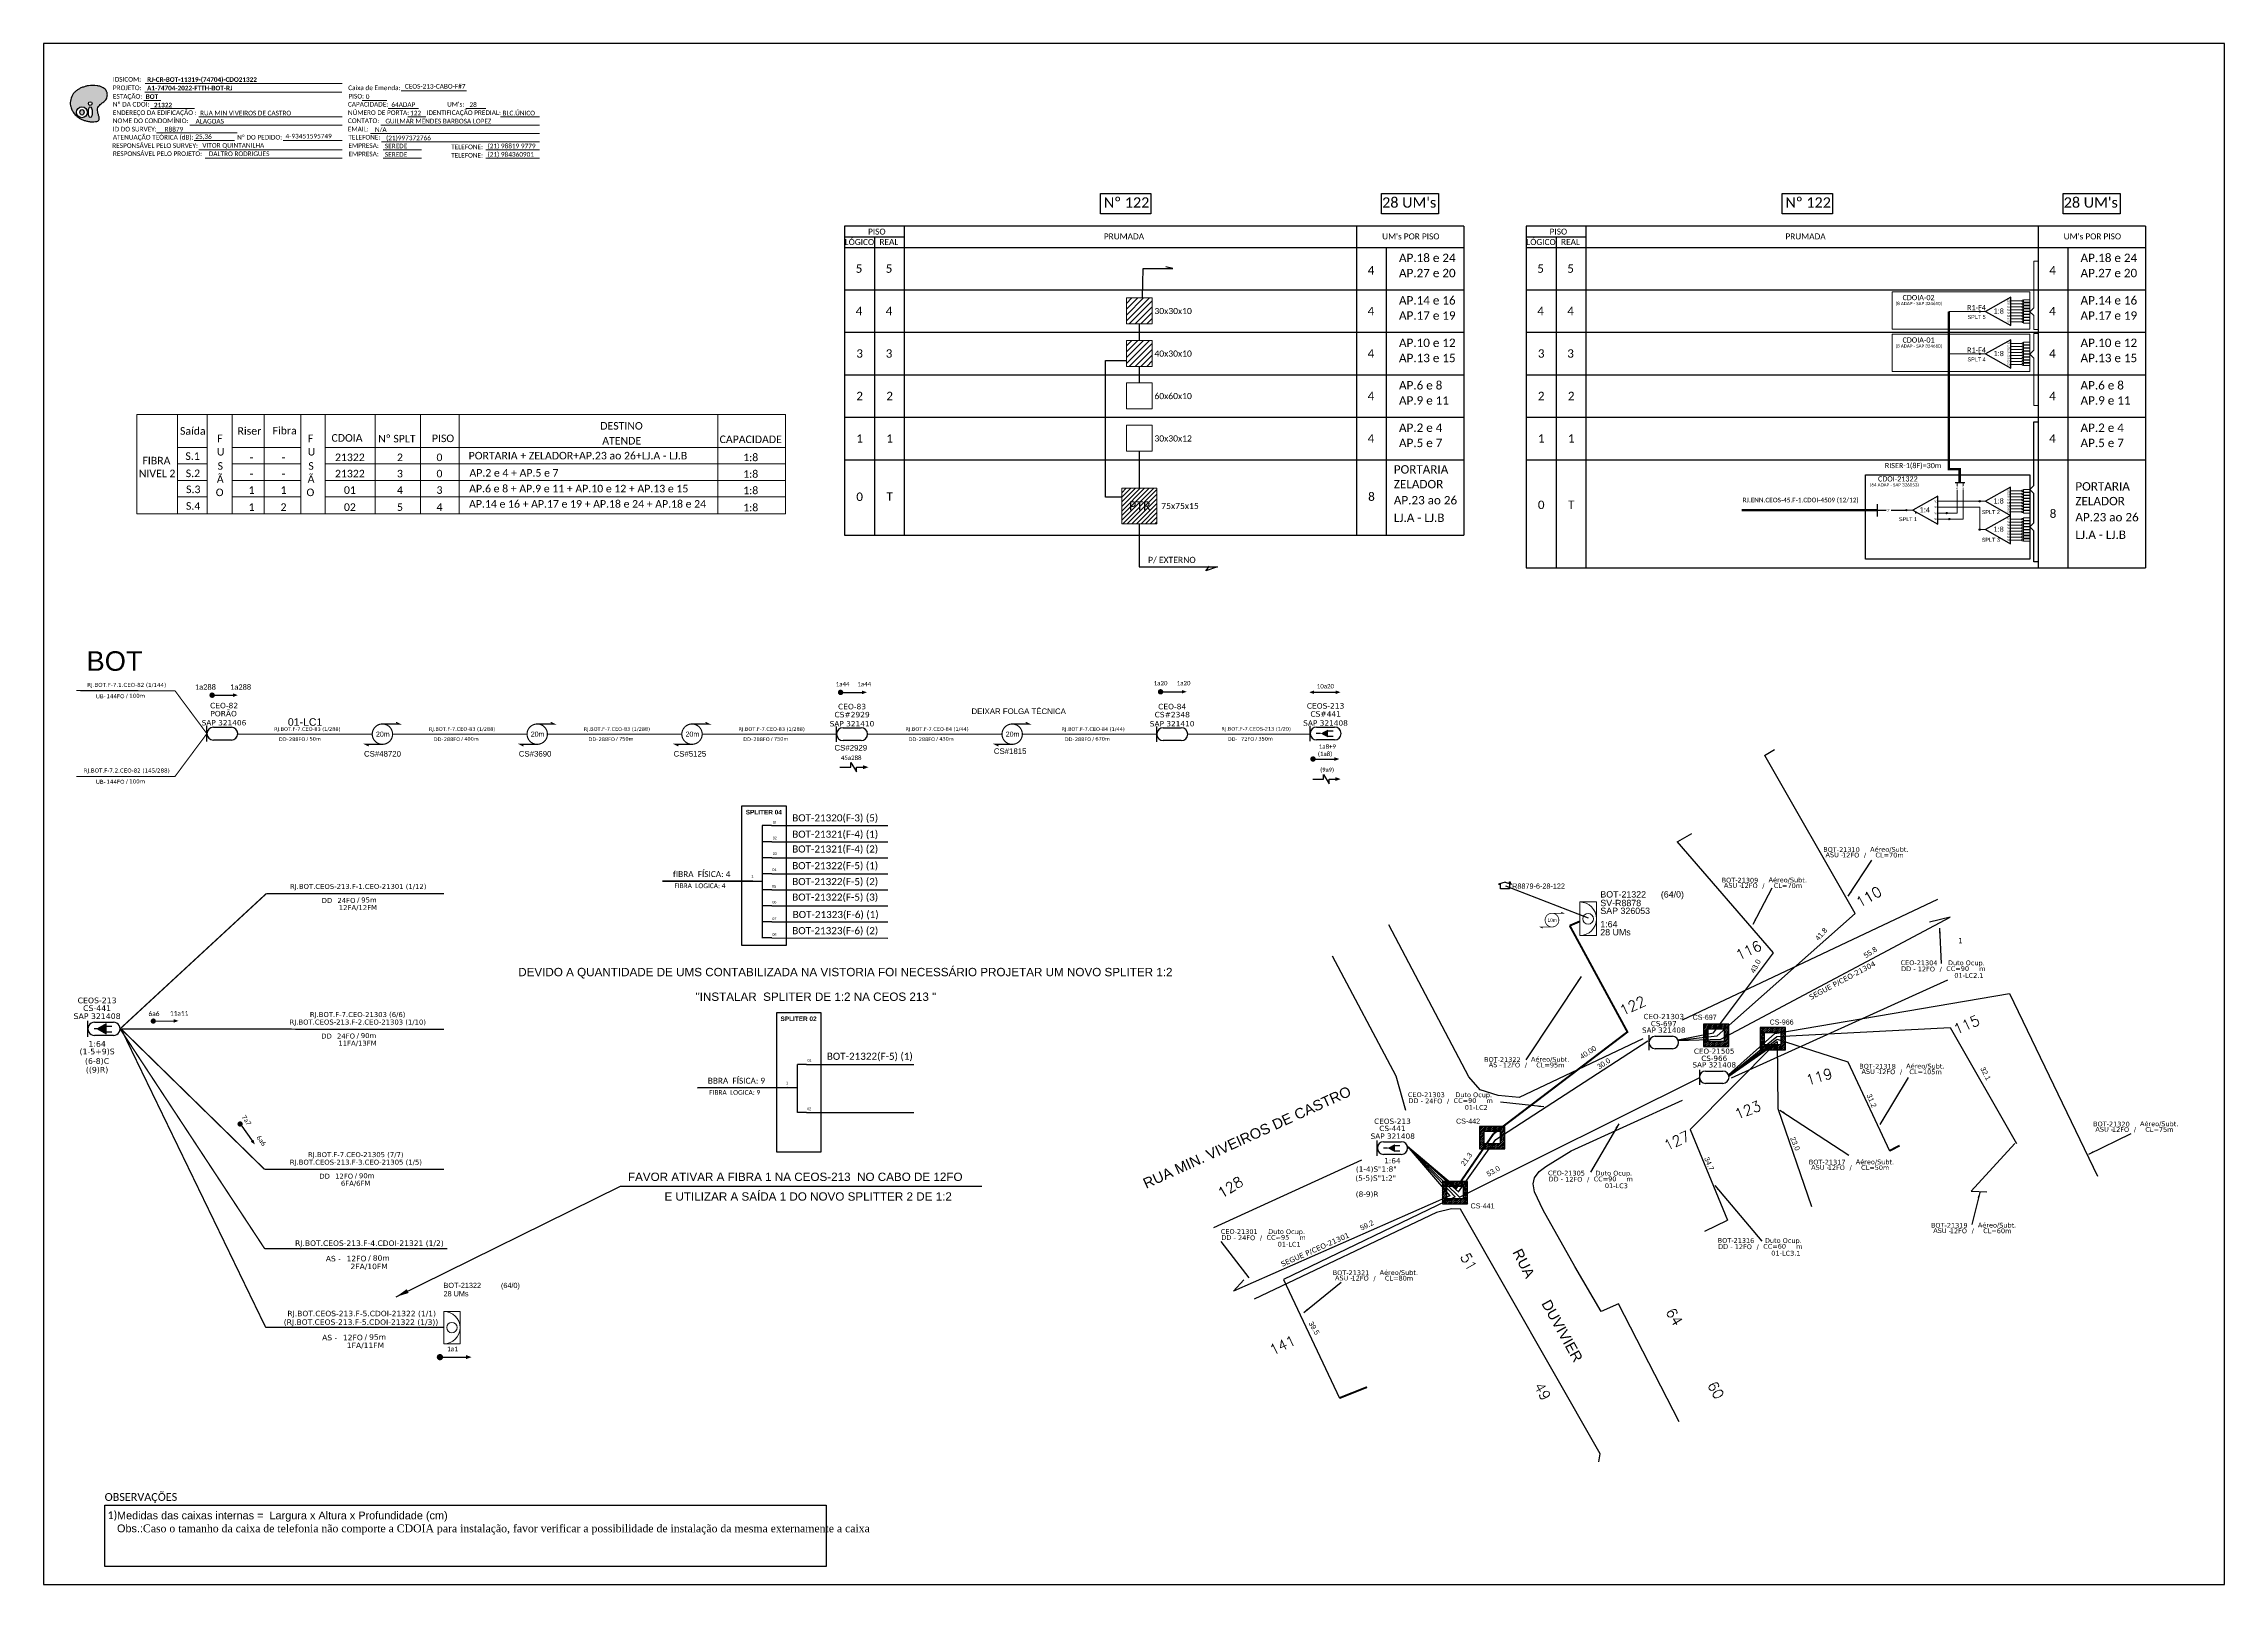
# Model space of a CAD drawing. Header units: metres. Extents: x -1286 to -445, y -500 to 94.
import ezdxf
from ezdxf.enums import TextEntityAlignment as Align

# ---------------------------------------------------------------- set-up
doc = ezdxf.new("R2010")
doc.units = ezdxf.units.M
doc.linetypes.add('ARILSUPP', pattern=[2.98, 1.42, -0.71, 0.14, -0.71])
for name, color, linetype, lineweight in [('(Notas)', 7, 'Continuous', 0), ("20.0-LEGENDA DOS CDO'S", 1, 'Continuous', 0), ('20.1-CDO_INTERIOR', 1, 'Continuous', 0), ('40.1-ETIQUETAS', 1, 'Continuous', 20), ('_NUMERAÇÃO_', 34, 'Continuous', 0)]:
    doc.layers.add(name, color=color, linetype=linetype, lineweight=lineweight)
for name, color, linetype in [('10.1-Caixas Subterrâneas', 5, 'Continuous'), ('20.4-CEO', 1, 'Continuous'), ('20.4-CEOS', 1, 'Continuous'), ('20.5-CABO AÉREO', 1, 'Continuous'), ('20.5-CEO', 1, 'Continuous'), ('CAP a instalar', 1, 'Continuous'), ('CEO', 1, 'Continuous'), ('Folga', 1, 'Continuous'), ('FOLHAS', 7, 'Continuous'), ('label_cabos', 7, 'Continuous'), ('LC1', 3, 'Continuous'), ('Legenda', 1, 'Continuous'), ('MUB', 252, 'Continuous'), ('SETA', 7, 'Continuous'), ('surveys', 7, 'Continuous'), ('surveys legendas', 7, 'Continuous')]:
    doc.layers.add(name, color=color, linetype=linetype)
doc.layers.add('DROP DE CLIENTE', color=140, linetype='Continuous', plot=False)
doc.layers.add('EXTRA', color=50, linetype='Continuous', plot=False)
doc.styles.add('ARIAL', font='arial.ttf')
doc.styles.add('ROMANS', font='romans.shx')
doc.styles.add('siredit', font='verdana.ttf')
doc.styles.add('TELEMAR-RJ', font='arial.ttf')
doc.styles.add('WMF-Calibri0', font='calibri.ttf')
doc.styles.add('WMF-Calibri1', font='calibrib.ttf')
doc.linetypes.add('FENCELINE1', pattern='A,0.25,-0.1,[133,ltypeshp.shx,S=0.1,R=0,X=-0.1,Y=0],-0.1,1', length=1.45)
doc.dimstyles.new('CC', dxfattribs={"dimtxt": 0.8, "dimasz": 2, "dimexe": 0.18, "dimexo": 0.0625, "dimgap": 0.09, "dimtad": 0, "dimdec": 0, "dimrnd": 1, "dimzin": 0, "dimdsep": 46, "dimtxsty": 'siredit', "dimblk": 'NONE', "dimcen": 0, "dimse1": 1, "dimse2": 1, "dimsd1": 1, "dimsd2": 1, "dimclrt": 7, "dimadec": 0, "dimazin": 0, "dimtfac": 1, "dimtdec": 0, "dimtofl": 0, "dimtmove": 0, "dimatfit": 3, "dimfxl": 0, "dimtolj": 1, "dimtzin": 0, "dimarcsym": 0})
doc.dimstyles.new('ISO-25', dxfattribs={"dimtxt": 2.5, "dimasz": 2.5, "dimexe": 1.25, "dimexo": 0.625, "dimtad": 1, "dimtxsty": 'Standard', "dimcen": 2.5, "dimadec": 0, "dimazin": 0, "dimtfac": 1, "dimtmove": 0, "dimatfit": 3, "dimfxl": 0, "dimarcsym": 0})

# ---------------------------------------------------------------- blocks, each defined once
blk = doc.blocks.new('OI')
h = blk.add_hatch(color=40)
edge = h.paths.add_edge_path()
edge.add_spline(control_points=[(4.35, -0.67), (3.92, -0.99), (3.26, -1.5), (2.81, -2.59), (2.9, -3.5), (3.06, -4.27), (3.31, -4.85), (3.37, -5.39), (3.4, -5.88), (3.2, -6.4), (2.54, -6.61), (1.65, -6.63), (0.55, -6.67), (-0.56, -6.42), (-1.61, -6.14), (-2.77, -5.61), (-3.92, -4.77), (-4.89, -3.7), (-5.34, -2.65), (-5.6, -1.94), (-5.85, -0.96), (-5.71, 0.47), (-5.1, 2.02), (-4.14, 3.02), (-3.3, 3.61), (-2.37, 4.16), (-1.36, 4.44), (-0.56, 4.7), (0.79, 4.85), (2.24, 4.97), (3.79, 4.57), (4.67, 4.21), (5.44, 3.65), (5.76, 2.99), (6.03, 2.21), (6.01, 1.46), (5.72, 0.64), (5.31, 0.08), (4.88, -0.38), (4.51, -0.55), (4.35, -0.67)], knot_values=[0, 0, 0, 0, 1.60434, 2.417191, 3.427595, 4.282808, 4.776746, 5.304182, 5.888771, 6.258406, 6.858137, 7.79129, 8.986195, 10.124242, 11.187857, 12.242908, 13.953784, 15.414161, 16.515391, 17.349188, 17.675853, 19.552021, 21.515531, 22.568638, 23.63245, 24.621084, 25.782718, 26.745347, 27.142653, 29.870543, 31.004649, 31.921532, 32.709589, 33.801391, 34.042471, 35.192333, 35.971461, 36.628871, 37.254359, 37.836911, 37.836911, 37.836911, 37.836911], degree=3, periodic=0)
h.paths.add_polyline_path([(1.13, -0.87, -1), (-0.04, -0.87, -1)], flags=16)
edge = h.paths.add_edge_path(flags=16)
edge.add_ellipse((0.56, -3.59), major_axis=(-0.02, 1.71), ratio=0.361305, start_angle=0, end_angle=360)
h.paths.add_polyline_path([(-0.36, -3.62, -1), (-3.8, -3.62, -1)], flags=16)
edge = h.paths.add_edge_path(flags=0)
edge.add_ellipse((-2.08, -3.62), major_axis=(0, 0.885), ratio=0.758294, start_angle=0, end_angle=360)
at = {"color": 40}
for centre, radius in [((-2.08, -3.62), 1.72), ((0.54, -0.87), 0.587)]:
    blk.add_circle(centre, radius, dxfattribs=at)
blk.add_ellipse((-2.08, -3.62), major_axis=(0, 0.885), ratio=0.758294, start_param=-3.141592653589792, end_param=3.141592653589792, dxfattribs=at)
blk.add_ellipse((0.56, -3.59), major_axis=(-0.02, 1.71), ratio=0.361305, dxfattribs=at)
at = {"color": 40, "start_tangent": (-0.800898, -0.598801), "end_tangent": (-0.800898, -0.598801)}
blk.add_spline([(4.35, -0.67), (3.2, -1.78), (2.9, -2.54), (2.92, -3.55), (3.12, -4.38), (3.28, -4.85), (3.37, -5.37), (3.35, -5.95), (3.2, -6.29), (2.66, -6.55), (1.73, -6.63), (0.54, -6.62), (-0.58, -6.41), (-1.6, -6.11), (-2.56, -5.67), (-3.95, -4.67), (-4.89, -3.56), (-5.37, -2.56), (-5.64, -1.78), (-5.72, -1.46), (-5.63, 0.42), (-4.84, 2.22), (-4.13, 2.99), (-3.27, 3.62), (-2.4, 4.09), (-1.3, 4.47), (-0.37, 4.72), (0.02, 4.77), (2.75, 4.8), (3.85, 4.53), (4.69, 4.16), (5.31, 3.68), (5.85, 2.73), (5.93, 2.5), (5.94, 1.35), (5.67, 0.62), (5.29, 0.08), (4.84, -0.36), (4.35, -0.67)], degree=3, dxfattribs=at)
blk = doc.blocks.new('*X70')
at = {"color": 0, "linetype": 'Continuous'}
for p, q in [((-1.25, 0.34099), (-0.49099, 1.1)), ((-1.25, 0.517767), (-0.667767, 1.1)), ((-1.25, 0.694544), (-0.844544, 1.1)), ((-1.25, 0.87132), (-1.02132, 1.1)), ((-1.25, 1.048097), (-1.198097, 1.1)), ((-1.25, 0.164214), (-0.8035, 0.610714)), ((-1.25, -0.012563), (-0.8035, 0.433937)), ((-1.25, -0.18934), (-0.8035, 0.25716)), ((-1.25, -0.366117), (-0.8035, 0.080383)), ((-0.789214, 0.625), (-0.314214, 1.1)), ((-0.612437, 0.625), (-0.137437, 1.1)), ((-0.43566, 0.625), (0.03934, 1.1)), ((-0.258883, 0.625), (0.216117, 1.1)), ((-0.082107, 0.625), (0.392893, 1.1)), ((0.09467, 0.625), (0.56967, 1.1)), ((0.271447, 0.625), (0.746447, 1.1)), ((0.448223, 0.625), (0.923223, 1.1)), ((0.625, 0.625), (1.1, 1.1)), ((0.801777, 0.625), (1.25, 1.073223)), ((0.8035, 0.449947), (1.25, 0.896447)), ((0.8035, 0.27317), (1.25, 0.71967)), ((0.8035, 0.096393), (1.25, 0.542893)), ((0.8035, -0.080383), (1.25, 0.366117)), ((0.8035, -0.25716), (1.25, 0.18934)), ((0.8035, -0.433937), (1.25, 0.012563)), ((-1.25, -0.542893), (-0.8035, -0.096393)), ((-1.25, -0.71967), (-0.8035, -0.27317)), ((-1.25, -0.896447), (-0.8035, -0.449947)), ((-1.25, -1.073223), (-0.801777, -0.625)), ((-1.1, -1.1), (-0.625, -0.625)), ((-0.923223, -1.1), (-0.448223, -0.625)), ((-0.746447, -1.1), (-0.271447, -0.625)), ((-0.56967, -1.1), (-0.09467, -0.625)), ((-0.392893, -1.1), (0.082107, -0.625)), ((-0.216117, -1.1), (0.258883, -0.625)), ((-0.03934, -1.1), (0.43566, -0.625)), ((0.137437, -1.1), (0.612437, -0.625)), ((0.314214, -1.1), (0.789214, -0.625)), ((0.49099, -1.1), (1.25, -0.34099)), ((0.667767, -1.1), (1.25, -0.517767)), ((0.8035, -0.610714), (1.25, -0.164214)), ((0.844544, -1.1), (1.25, -0.694544)), ((1.02132, -1.1), (1.25, -0.87132)), ((1.198097, -1.1), (1.25, -1.048097))]:
    blk.add_line(p, q, dxfattribs=at)
blk = doc.blocks.new('MANHOLE_MQ')
at = {"color": 0, "linetype": 'Continuous'}
for p, q in [((0.0000062, 0.0000057), (-0.0000063, 0.0000057)), ((-0.0000063, 0.0000057), (-0.0000063, -0.0000053)), ((-0.000004, 0.0000033), (0.000004, 0.0000033)), ((-0.000004, -0.0000029), (-0.000004, 0.0000033)), ((0.000004, 0.0000033), (0.000004, -0.0000029)), ((0.0000062, -0.0000053), (0.0000062, 0.0000057)), ((-0.0000063, -0.0000053), (0.0000062, -0.0000053)), ((0.000004, -0.0000029), (-0.000004, -0.0000029)), ((0.000004, -0.0000029), (0.000004, -0.0000029))]:
    blk.add_line(p, q, dxfattribs=at)
at = {"color": 0, "linetype": 'Continuous', "xscale": 5e-06, "yscale": 5e-06, "zscale": 1e-05}
blk.add_blockref('*X70', (0, 0.0000002), dxfattribs=at)
blk = doc.blocks.new('LEGENDA DOS CABOS')
at = {"layer": 'EXTRA', "color": 0, "style": 'siredit'}
for tag, p in [('ID', (4.6, 0.97)), ('XX', (9.03, 0.97))]:
    blk.add_attdef(tag, text='', height=0.48, rotation=359.69, dxfattribs=at).set_placement(p, align=Align.MIDDLE_CENTER)
at = {"layer": 'Legenda', "color": 0, "style": 'siredit'}
for tag, p in [('TIPO_CABO', (1.31, 0)), ('CABO', (4.69, -0.05)), ('/', (6.81, -0.05)), ('METROS', (10.03, -0.05))]:
    blk.add_attdef(tag, text='', height=0.8, rotation=359.69, dxfattribs=at).set_placement(p, align=Align.MIDDLE_CENTER)
blk = doc.blocks.new('Inst CB DT OCUP CFOA-SM-DD-S-12')
at = {"layer": 'label_cabos', "color": 0, "style": 'siredit'}
for tag, flags, p in [('ID_ATIVIDADE', 3, (1.31, 2.67)), ('FATOR', 1, (11.56, 2.55))]:
    blk.add_attdef(tag, text='', height=1, rotation=359.69, dxfattribs=dict(at, flags=flags)).set_placement(p, align=Align.MIDDLE_CENTER)
for tag, p in [('TIPO_CABO', (1.11, 0)), ('DESTINO_CABO', (3.13, 1.26)), ('CABO', (4.69, -0.05)), ('/', (7.71, -0.05)), ('LANCE', (10.41, 0.02)), ('TIPO_CABO', (13.11, 1.24)), ('UND', (16.46, 0)), ('FID', (13.65, -1.41))]:
    blk.add_attdef(tag, text='', height=1, rotation=359.69, dxfattribs=at).set_placement(p, align=Align.MIDDLE_CENTER)
blk.add_attdef('QTDE', (11.93, -0.45), '', height=1, rotation=359.69, dxfattribs=at)
blk = doc.blocks.new('_None')
blk = doc.blocks.new('Inst CB DT OCUP CFOA-SM-DD-G-24')
at = {"layer": 'label_cabos', "color": 0, "style": 'siredit'}
for tag, flags, p in [('ID_ATIVIDADE', 3, (1.31, 2.67)), ('FATOR', 1, (11.56, 2.55))]:
    blk.add_attdef(tag, text='', height=1, rotation=359.69, dxfattribs=dict(at, flags=flags)).set_placement(p, align=Align.MIDDLE_CENTER)
for tag, p in [('TIPO_CABO', (1.11, 0)), ('DESTINO_CABO', (3.13, 1.26)), ('CABO', (4.69, -0.05)), ('/', (7.71, -0.05)), ('LANCE', (10.41, 0.02)), ('TIPO_CABO', (13.11, 1.24)), ('UND', (16.46, 0)), ('FID', (13.65, -1.41))]:
    blk.add_attdef(tag, text='', height=1, rotation=359.69, dxfattribs=at).set_placement(p, align=Align.MIDDLE_CENTER)
blk.add_attdef('QTDE', (11.93, -0.45), '', height=1, rotation=359.69, dxfattribs=at)
blk = doc.blocks.new('SPLT_1-8_SC-APC')
at = {"color": 1, "lineweight": 0}
blk.add_lwpolyline([(-17.04, -7.55), (-19.26, -7.55)], dxfattribs=at)
at = {"color": 1}
blk.add_lwpolyline([(-7.37, -2.1), (-17.04, -7.55), (-7.37, -13), (-7.37, -2.1)], dxfattribs=at)
at = {"color": 3, "lineweight": 0}
for points in [[(-2.99, -3.51), (-7.37, -3.51)], [(-7.37, -4.66), (-2.99, -4.66)], [(-7.37, -5.82), (-2.99, -5.82)], [(-7.37, -6.97), (-2.99, -6.97)], [(-7.37, -8.12), (-2.99, -8.12)], [(-2.41, -3.02), (-2.41, -4)], [(-2.41, -3.02), (0, -3.02)], [(-2.41, -4), (0, -4)], [(-2.41, -4.17), (-2.41, -5.16)], [(-2.41, -4.17), (0, -4.17)], [(-2.41, -5.16), (0, -5.16)], [(-2.41, -5.32), (-2.41, -6.31)], [(-2.41, -5.32), (0, -5.32)], [(-2.41, -6.31), (0, -6.31)], [(-2.41, -6.48), (-2.41, -7.46)], [(-2.41, -6.48), (0, -6.48)], [(-2.41, -7.46), (0, -7.46)], [(-2.41, -7.63), (-2.41, -8.62)], [(-2.41, -7.63), (0, -7.63)], [(-7.37, -9.28), (-2.99, -9.28)], [(-7.37, -10.43), (-2.99, -10.43)], [(-7.37, -11.58), (-2.99, -11.58)], [(-2.41, -8.62), (0, -8.62)], [(-2.41, -8.78), (-2.41, -9.77)], [(-2.41, -8.78), (0, -8.78)], [(-2.41, -9.77), (0, -9.77)], [(-2.41, -9.94), (-2.41, -10.92)], [(-2.41, -9.94), (0, -9.94)], [(-2.41, -10.92), (0, -10.92)], [(-2.41, -11.09), (-2.41, -12.08)], [(-2.41, -11.09), (0, -11.09)], [(-2.41, -12.08), (0, -12.08)]]:
    blk.add_lwpolyline(points, dxfattribs=at)
for points in [[(-2.99, -3.22), (-2.41, -3.22), (-2.41, -3.8), (-2.99, -3.8)], [(-2.99, -4.38), (-2.41, -4.38), (-2.41, -4.95), (-2.99, -4.95)], [(-2.99, -5.53), (-2.41, -5.53), (-2.41, -6.1), (-2.99, -6.1)], [(-2.99, -6.68), (-2.41, -6.68), (-2.41, -7.26), (-2.99, -7.26)], [(-2.99, -7.84), (-2.41, -7.84), (-2.41, -8.41), (-2.99, -8.41)], [(-2.99, -8.99), (-2.41, -8.99), (-2.41, -9.56), (-2.99, -9.56)], [(-2.99, -10.14), (-2.41, -10.14), (-2.41, -10.72), (-2.99, -10.72)], [(-2.99, -11.3), (-2.41, -11.3), (-2.41, -11.87), (-2.99, -11.87)]]:
    blk.add_lwpolyline(points, close=True, dxfattribs=at)
at = {"color": 1, "style": 'ARIAL'}
for s, height, p in [('1:8', 2, (-13.91, -8.4)), ('S1', 0.75, (-8.74, -3.78)), ('S2', 0.75, (-8.74, -4.97)), ('S3', 0.75, (-8.74, -6.18)), ('S4', 0.75, (-8.74, -7.36)), ('S5', 0.75, (-8.74, -8.57)), ('S6', 0.75, (-8.74, -9.69)), ('S7', 0.75, (-8.74, -10.78)), ('S8', 0.75, (-8.74, -11.9))]:
    blk.add_text(s, height=height, dxfattribs=at).set_placement(p)
blk = doc.blocks.new('SPLITTER_')
blk.add_point((0, 0))
at = {"style": 'ARIAL', "flags": 4}
blk.add_attdef('SPLT', (0, -3.26), '', height=1.5, dxfattribs=at)
blk = doc.blocks.new('A$C07E14978')
at = {"layer": 'Folga', "color": 0, "const_width": 0.137}
for points in [[(2.23, 0.28), (0.03, 0.28), (0.47, 0.06)], [(2.23, 2.92), (4.42, 2.92), (3.98, 3.13)]]:
    blk.add_lwpolyline(points, dxfattribs=at)
at = {"layer": 'Folga', "color": 0, "const_width": 0.146}
blk.add_lwpolyline([(2.23, 2.92, 1.000012), (2.23, 0.28, 0.999978)], format="xyb", close=True, dxfattribs=at)
at = {"layer": 'Folga', "color": 0}
blk.add_text('10m', height=0.659, dxfattribs=at).set_placement((1.38, 1.27))
blk = doc.blocks.new('ETIQUETA_RS5F')
at = {"layer": '40.1-ETIQUETAS', "color": 0, "style": 'siredit'}
blk.add_text('/', height=1.5, dxfattribs=at).set_placement((1.58, -1.95), align=Align.MIDDLE_RIGHT)
for tag, p in [('ETIQUETA_R_SECUNDARIA', (1.21, 2.1)), ('ETIQUETA_R_PRIMARIA', (1.21, 4.1)), ('F_ATIVAS/F_MORTAS', (1.14, -4.24))]:
    blk.add_attdef(tag, text='', height=1.5, dxfattribs=at).set_placement(p, align=Align.MIDDLE_CENTER)
for tag, p in [('TIPO_CABO', (-6.58, -2.12)), ('CAP_CABO', (0.4, -2.09))]:
    blk.add_attdef(tag, text='', height=1.5, dxfattribs=at).set_placement(p, align=Align.MIDDLE_RIGHT)
for tag, p in [('FUSÃO_1', (0.85, -8.39)), ('FUSÃO_2', (0.85, -10.6)), ('FUSÃO_3', (0.85, -12.93)), ('FUSÃO_4', (0.85, -15.14)), ('FUSÃO_5', (0.85, -17.16))]:
    blk.add_attdef(tag, text='', height=1.5, dxfattribs=at).set_placement(p, align=Align.CENTER)
blk.add_attdef('METROS', text='', height=1.5, dxfattribs=at).set_placement((2.14, -1.95), align=Align.MIDDLE_LEFT)

msp = doc.modelspace()

# ---------------------------------------------------------------- hatches: boundary and pattern name
h = msp.add_hatch()
h.set_pattern_fill('LINE', color=1, scale=0.5, angle=45)
h.set_pattern_definition([(45, (-12.0671, 6.3377), (-1.122532, 1.122532), [])])
h.paths.add_polyline_path([(-858.58, -3.8), (-868.49, -3.8), (-868.49, -13.84), (-858.58, -13.84)])
at = {"lineweight": 0}
h = msp.add_hatch(color=3, dxfattribs=at)
h.dxf.hatch_style = 1
edge = h.paths.add_edge_path()
edge.add_arc((-539.36, -9.06), 0.242, 0, 360)
h = msp.add_hatch()
h.set_pattern_fill('LINE', color=1, scale=0.5, angle=45)
h.set_pattern_definition([(45, (-12.0671, -10.0706), (-1.122532, 1.122532), [])])
h.paths.add_polyline_path([(-858.58, -20.2), (-868.49, -20.2), (-868.49, -30.25), (-858.58, -30.25)])
h = msp.add_hatch(color=3, dxfattribs=at)
h.dxf.hatch_style = 1
edge = h.paths.add_edge_path()
edge.add_arc((-539.36, -25.43), 0.242, 0, 360)
h = msp.add_hatch()
h.set_pattern_fill('ANSI31', color=1, scale=10, style=0)
h.set_pattern_definition([(45, (-1481.9423, -474.884), (-0.8838835, 0.8838835), [])])
h.paths.add_polyline_path([(-870.32, -90.92), (-856.75, -90.92), (-856.75, -77.16), (-870.32, -77.16)])
h.paths.add_polyline_path([(-868.32, -86.57), (-858.24, -86.57), (-858.24, -81.42), (-868.32, -81.42)], flags=24)
h = msp.add_hatch(color=3)
h.dxf.hatch_style = 1
edge = h.paths.add_edge_path()
edge.add_arc((-539.44, -82.25), 0.256, 0, 360)
h = msp.add_hatch(color=3)
h.dxf.hatch_style = 1
edge = h.paths.add_edge_path()
edge.add_arc((-567.69, -85.68), 0.256, 0, 360)
h = msp.add_hatch(color=3)
h.dxf.hatch_style = 1
edge = h.paths.add_edge_path()
edge.add_arc((-552.17, -86.81), 0.256, 0, 360)
h = msp.add_hatch(color=3)
h.dxf.hatch_style = 1
edge = h.paths.add_edge_path()
edge.add_arc((-551.17, -89.12), 0.256, 0, 360)
h = msp.add_hatch(color=3)
h.dxf.hatch_style = 1
edge = h.paths.add_edge_path()
edge.add_arc((-539.44, -93.15), 0.256, 0, 360)
h = msp.add_hatch(color=5)
h.dxf.hatch_style = 1
h.paths.add_polyline_path([(-1261.95, -283.71), (-1265.29, -285.63), (-1264.77, -285.63), (-1261.95, -285.63)])
h.paths.add_polyline_path([(-1261.95, -285.63), (-1264.77, -285.63), (-1265.29, -285.63), (-1261.95, -287.56)])

# ---------------------------------------------------------------- linework, layer by layer
at = {"layer": '(Notas)', "lineweight": 0}
for p, q in [((-1234.47, -87.14), (-1234.47, -48.77)), ((-1222.94, -87.14), (-1222.94, -48.77)), ((-1213.3, -87.14), (-1213.3, -48.77)), ((-1200.96, -87.14), (-1200.96, -48.77)), ((-1186.93, -87.14), (-1186.93, -48.77)), ((-1177.46, -87.14), (-1177.46, -48.77)), ((-1158.16, -87.14), (-1158.16, -48.77)), ((-1140.68, -87.14), (-1140.68, -48.77)), ((-1125.77, -87.14), (-1125.77, -48.77)), ((-1026.02, -87.14), (-1026.02, -48.77))]:
    msp.add_line(p, q, dxfattribs=at)
msp.add_lwpolyline([(-1000.02, -48.77), (-1000.02, -87.14)], dxfattribs=at)
at = {"color": 5, "lineweight": 0}
for p, q in [((-539.36, -9.06), (-551.38, -9.06)), ((-539.36, -25.43), (-551.38, -25.43))]:
    msp.add_line(p, q, dxfattribs=at)
at = {"color": 7, "linetype": 'Continuous'}
for p, q in [((-1008.92, -207.22), (-1008.92, -250.65)), ((-1005.4, -207.22), (-1008.92, -207.22)), ((-1005.23, -213.51), (-1008.74, -213.51)), ((-1005.23, -219.7), (-1008.74, -219.7)), ((-1005.23, -225.92), (-1008.74, -225.92)), ((-1012.57, -228.65), (-1008.94, -228.65)), ((-1005.23, -232.08), (-1008.74, -232.08)), ((-1005.23, -238.25), (-1008.74, -238.25)), ((-1005.23, -244.44), (-1008.74, -244.44)), ((-1005.23, -250.61), (-1008.74, -250.61)), ((-995.51, -299.37), (-995.51, -317.91)), ((-991.82, -299.36), (-995.33, -299.36)), ((-999.16, -308.31), (-995.53, -308.31)), ((-991.82, -317.91), (-995.33, -317.91))]:
    msp.add_line(p, q, dxfattribs=at)
at = {"color": 10, "linetype": 'Continuous'}
for p, q in [((-1005.4, -207.22), (-960.46, -207.23)), ((-1005.23, -213.51), (-960.46, -213.52)), ((-1005.23, -219.68), (-960.46, -219.7)), ((-1005.23, -225.91), (-960.46, -225.92)), ((-1005.23, -232.07), (-960.46, -232.08)), ((-1005.23, -238.23), (-960.46, -238.25)), ((-1005.23, -244.42), (-960.46, -244.44)), ((-1005.23, -250.61), (-960.46, -250.63)), ((-991.82, -299.35), (-950.44, -299.36)), ((-991.82, -317.9), (-950.44, -317.91))]:
    msp.add_line(p, q, dxfattribs=at)
at = {"color": 1, "linetype": 'Continuous', "lineweight": 60}
for p, q in [((-1012.57, -228.65), (-1047.35, -228.76)), ((-999.16, -308.31), (-1033.95, -308.42))]:
    msp.add_line(p, q, dxfattribs=at)
at = {"color": 0}
for p, q in [((-1262.5, -469.23), (-984.25, -469.23)), ((-1262.5, -492.93), (-1262.5, -469.23)), ((-984.25, -469.23), (-984.25, -492.93)), ((-984.25, -492.93), (-1262.5, -492.93))]:
    msp.add_line(p, q, dxfattribs=at)
msp.add_lwpolyline([(-1286.07, -499.81), (-445.07, -499.81), (-445.07, 94.19), (-1286.07, 94.19)], close=True)
at = {"color": 7, "lineweight": 0}
for points in [[(-1246.94, 78.79), (-1170.96, 78.79)], [(-1148.15, 76.01), (-1123.01, 76.01)], [(-1247.47, 72.24), (-1240.92, 72.24)], [(-1246.97, 75.52), (-1171.01, 75.52)], [(-1244.81, 69.17), (-1227.84, 69.17)], [(-1163.19, 72.28), (-1153.71, 72.28)], [(-1153.14, 69.17), (-1141.52, 69.17)], [(-1123.2, 69.17), (-1115.53, 69.17)], [(-1242.49, 59.75), (-1211.44, 59.75)], [(-1229.65, 62.82), (-1170.98, 62.82)], [(-1226.24, 65.93), (-1170.98, 65.93)], [(-1160.06, 59.58), (-1094.8, 59.58)], [(-1156.02, 62.82), (-1094.8, 62.82)], [(-1145.56, 65.93), (-1138.61, 65.93)], [(-1109.86, 65.93), (-1094.82, 65.93)], [(-1227.96, 56.79), (-1212.45, 56.79)], [(-1226.24, 53.23), (-1170.98, 53.23)], [(-1193.73, 56.79), (-1170.96, 56.79)], [(-1155.78, 56.34), (-1094.8, 56.34)], [(-1155.17, 53.23), (-1140.37, 53.23)], [(-1115.57, 53.23), (-1094.8, 53.23)], [(-1223.75, 49.99), (-1170.98, 49.99)], [(-1155.17, 49.99), (-1140.37, 49.99)], [(-1115.57, 49.99), (-1094.8, 49.99)], [(-555.54, -82.25), (-539.7, -82.25)], [(-539.41, -93.15), (-539.41, -84.51), (-555.54, -84.51)], [(-555.54, -86.81), (-552.17, -86.81)], [(-555.54, -89.12), (-551.17, -89.12)]]:
    msp.add_lwpolyline(points, dxfattribs=at)
at = {"color": 2}
for points in [[(-878.46, 36.36), (-859.08, 36.36), (-859.08, 28.54), (-878.46, 28.54)], [(-770.08, 36.36), (-748.16, 36.36), (-748.16, 28.54), (-770.08, 28.54)], [(-615.62, 36.36), (-596.24, 36.36), (-596.24, 28.54), (-615.62, 28.54)], [(-507.24, 36.36), (-485.32, 36.36), (-485.32, 28.54), (-507.24, 28.54)]]:
    msp.add_lwpolyline(points, close=True, dxfattribs=at)
at = {"color": 0}
for points in [[(-738.34, 23.88), (-977.16, 23.88)], [(-977.16, 19.77), (-954.01, 19.77)], [(-475.5, 23.88), (-714.32, 23.88)], [(-714.32, 19.77), (-691.17, 19.77)], [(-977.16, 15.66), (-738.34, 15.66)], [(-714.32, 15.66), (-475.5, 15.66)]]:
    msp.add_lwpolyline(points, dxfattribs=at)
for points in [[(-977.16, 23.88), (-977.16, 15.66)], [(-965.58, 19.77), (-965.58, 15.66)], [(-954.01, 15.66), (-954.01, 23.88)], [(-779.77, 23.88), (-779.77, 15.66)], [(-738.34, 23.88), (-738.34, 15.66)], [(-714.32, 23.88), (-714.32, 15.66)], [(-702.74, 19.77), (-702.74, 15.66)], [(-691.17, 15.66), (-691.17, 23.88)], [(-516.93, 23.88), (-516.93, 15.66)], [(-475.5, 23.88), (-475.5, 15.66)], [(-977.16, 15.66), (-977.16, -95.27)], [(-977.16, 15.66), (-738.34, 15.66)], [(-977.16, 15.66), (-738.34, 15.66)], [(-965.58, 15.66), (-965.58, -95.27)], [(-954.01, -95.27), (-954.01, 15.66)], [(-779.77, 15.66), (-779.77, -95.27)], [(-768.2, -95.27), (-768.2, 15.66)], [(-738.34, 15.66), (-738.34, -95.27)], [(-714.32, 15.66), (-714.32, -107.91)], [(-714.32, 15.66), (-475.5, 15.66)], [(-714.32, 15.66), (-475.5, 15.66)], [(-702.74, 15.66), (-702.74, -107.91)], [(-691.17, -107.91), (-691.17, 15.66)], [(-516.93, 15.66), (-516.93, -107.91)], [(-505.36, -107.91), (-505.36, 15.66)], [(-475.5, 15.66), (-475.5, -107.91)], [(-977.16, -0.72), (-738.34, -0.72)], [(-714.32, -0.72), (-475.5, -0.72)], [(-977.16, -17.09), (-738.34, -17.09)], [(-714.32, -17.09), (-475.5, -17.09)], [(-977.16, -33.46), (-738.34, -33.46)], [(-714.32, -33.46), (-475.5, -33.46)], [(-977.16, -49.83), (-738.34, -49.83)], [(-714.32, -49.83), (-475.5, -49.83)], [(-977.16, -66.2), (-738.34, -66.2)], [(-714.32, -66.2), (-475.5, -66.2)], [(-977.16, -95.27), (-738.34, -95.27)], [(-714.32, -107.91), (-475.5, -107.91)]]:
    msp.add_lwpolyline(points)
at = {"color": 3, "lineweight": 0}
for points in [[(-516.93, -16.06), (-518.58, -16.06), (-518.58, -10.67), (-520.15, -9.16), (-518.58, -7.65), (-518.59, 10.39), (-516.93, 10.39)], [(-516.93, -45.35), (-518.58, -45.35), (-518.58, -27.04), (-520.15, -25.53), (-518.58, -24.02), (-518.59, -17.62), (-516.93, -17.62)]]:
    msp.add_lwpolyline(points, dxfattribs=at)
at = {"color": 3}
for points in [[(-862.23, -3.8), (-862.03, 7.55), (-850.57, 7.55), (-853.26, 8.16)], [(-863.54, -13.84), (-863.54, -20.2)], [(-870.32, -80.6), (-876.53, -80.6), (-876.53, -27.97), (-868.49, -27.97)], [(-863.54, -30.25), (-863.54, -36.58)], [(-516.93, -105.59), (-518.58, -105.59), (-518.58, -93.58), (-520.15, -92.08), (-518.58, -90.57), (-518.58, -86.71), (-518.58, -79.23), (-520.15, -77.72), (-518.58, -76.21), (-518.58, -51.65), (-516.93, -51.65)], [(-863.54, -62.95), (-863.54, -77.16)], [(-578.85, -85.68), (-575.69, -85.68)], [(-573.61, -85.68), (-567.69, -85.68)], [(-516.93, -86.71), (-516.93, -86.71)], [(-516.93, -87.01), (-516.89, -87.01)]]:
    msp.add_lwpolyline(points, dxfattribs=at)
at = {"color": 1, "lineweight": 0}
for points in [[(-858.58, -3.8), (-868.49, -3.8), (-868.49, -13.84), (-858.58, -13.84)], [(-573.23, -1.51), (-520.1, -1.51), (-520.1, -15.83), (-573.23, -15.83)], [(-858.58, -20.2), (-868.49, -20.2), (-868.49, -30.25), (-858.58, -30.25)], [(-573.23, -17.88), (-520.1, -17.88), (-520.1, -32.2), (-573.23, -32.2)], [(-870.32, -77.16), (-856.75, -77.16), (-856.75, -90.92), (-870.32, -90.92)]]:
    msp.add_lwpolyline(points, close=True, dxfattribs=at)
at = {"color": 5, "lineweight": 0, "const_width": 1}
msp.add_lwpolyline([(-547.17, -75.05), (-547.17, -69.85), (-551.34, -69.85), (-551.34, -9.12)], dxfattribs=at)
at = {"lineweight": 0}
for points in [[(-858.58, -36.58), (-868.49, -36.58), (-868.49, -46.62), (-858.58, -46.62)], [(-858.58, -52.91), (-868.49, -52.91), (-868.49, -62.95), (-858.58, -62.95)]]:
    msp.add_lwpolyline(points, close=True, dxfattribs=at)
at = {"color": 1}
msp.add_lwpolyline([(-583.48, -72.01), (-520.15, -72.01), (-520.15, -104.59), (-583.48, -104.59)], close=True, dxfattribs=at)
at = {"color": 5}
for points in [[(-548.83, -75.05), (-545.17, -75.05)], [(-792.43, -189.36), (-792.43, -187.59), (-790.32, -191.12), (-790.31, -189.36)]]:
    msp.add_lwpolyline(points, dxfattribs=at)
at = {"color": 5, "lineweight": 0}
for points in [[(-548.16, -75.05), (-548.16, -76.37)], [(-545.85, -75.05), (-545.85, -76.34)], [(-550.93, -89.12), (-545.85, -89.12), (-545.85, -77.76)], [(-548.16, -77.79), (-548.16, -86.86)], [(-551.93, -86.86), (-548.16, -86.86)]]:
    msp.add_lwpolyline(points, dxfattribs=at)
at = {"color": 1}
for points in [[(-578.85, -88.08), (-578.85, -83.37)], [(-555.54, -80.23), (-565.21, -85.67), (-555.54, -91.12), (-555.54, -80.23)], [(-863.54, -90.92), (-863.54, -107.52), (-833.4, -107.52)], [(-837.81, -109.11), (-836.41, -107.29)], [(-833.4, -107.52), (-837.81, -109.11)]]:
    msp.add_lwpolyline(points, dxfattribs=at)
at = {"color": 1, "const_width": 1}
msp.add_lwpolyline([(-631.2, -85.68), (-578.85, -85.68)], dxfattribs=at)
at = {"color": 1, "lineweight": 0}
msp.add_lwpolyline([(-565.21, -85.67), (-567.43, -85.67)], dxfattribs=at)
at = {"color": 7}
for points, const_width in [([(-1221.59, -157, 1), (-1220.55, -156.99, 1)], 1.04), ([(-979.24, -155.92, 1), (-978.2, -155.91, 1)], 1.04), ([(-855.84, -155.7, 1), (-854.8, -155.69, 1)], 1.04), ([(-1155.41, -168.1, 1.000012), (-1155.41, -175.94, 0.999978)], 0.436), ([(-1095.71, -168.1, 1.000012), (-1095.71, -175.94, 0.999978)], 0.436), ([(-1036.02, -168.1, 1.000012), (-1036.02, -175.94, 0.999978)], 0.436), ([(-912.55, -168.11, 1.000012), (-912.55, -175.95, 0.999978)], 0.436), ([(-797.05, -181.63, 1), (-796.01, -181.62, 1)], 1.04)]:
    msp.add_lwpolyline(points, format="xyb", close=True, dxfattribs=dict(at, const_width=const_width))
for points in [[(-978.72, -155.92), (-970.44, -155.92)], [(-796.09, -155.87), (-787.81, -155.87)], [(-974.76, -184.78), (-974.76, -182.95), (-972.57, -186.61), (-972.57, -184.78)], [(-796.53, -181.62), (-788.25, -181.62)]]:
    msp.add_lwpolyline(points, dxfattribs=at)
at = {"color": 7, "const_width": 0.408}
for points in [[(-1155.41, -168.1), (-1148.87, -168.1), (-1150.18, -167.45)], [(-1095.71, -168.1), (-1089.18, -168.1), (-1090.49, -167.45)], [(-1036.02, -168.1), (-1029.49, -168.1), (-1030.8, -167.45)], [(-912.55, -168.11), (-906.02, -168.11), (-907.33, -167.46)], [(-1155.41, -175.94), (-1161.94, -175.94), (-1160.63, -176.6)], [(-1095.71, -175.94), (-1102.25, -175.94), (-1100.94, -176.6)], [(-1036.02, -175.94), (-1042.56, -175.94), (-1041.25, -176.6)], [(-912.55, -175.95), (-919.09, -175.95), (-917.78, -176.6)]]:
    msp.add_lwpolyline(points, dxfattribs=at)
at = {"color": 7}
for points in [[(-1016.89, -253.43), (-999.61, -253.43), (-999.61, -199.78), (-1016.89, -199.78)], [(-1003.48, -333.09), (-986.2, -333.09), (-986.2, -279.44), (-1003.48, -279.44)]]:
    msp.add_lwpolyline(points, close=True, dxfattribs=at)
at = {"color": 5}
msp.add_lwpolyline([(-1261.95, -283.71), (-1265.29, -285.63), (-1261.95, -287.56)], close=True, dxfattribs=at)
for points, const_width in [([(-1244.27, -282.64, 1), (-1243.27, -282.64, 1)], 1), ([(-1210.59, -321.9, 1), (-1210.01, -322.72, 1)], 1), ([(-1133.84, -412.2, 1), (-1132.63, -412.2, 1)], 1.21)]:
    msp.add_lwpolyline(points, format="xyb", close=True, dxfattribs=dict(const_width=const_width))
at = {"color": 3, "lineweight": 0}
for centre in [(-539.36, -9.06), (-539.36, -25.43)]:
    msp.add_circle(centre, 0.242, dxfattribs=at)
at = {"color": 3}
for centre in [(-539.44, -82.25), (-567.69, -85.68), (-552.17, -86.81), (-551.17, -89.12), (-539.44, -93.15)]:
    msp.add_circle(centre, 0.256, dxfattribs=at)
at = {"layer": '20.1-CDO_INTERIOR', "lineweight": 18}
msp.add_lwpolyline([(-687.2, -249.7), (-687.2, -236.73), (-693.68, -236.73), (-693.69, -249.69)], close=True, dxfattribs=at)
at = {"layer": '20.1-CDO_INTERIOR', "color": 1, "lineweight": 18}
msp.add_lwpolyline([(-1125.46, -407.07), (-1125.46, -394.57), (-1131.71, -394.57), (-1131.71, -407.07)], close=True, dxfattribs=at)
at = {"layer": '20.1-CDO_INTERIOR', "lineweight": 18}
msp.add_circle((-690.44, -243.21), 2.07, dxfattribs=at)
at = {"layer": '20.1-CDO_INTERIOR', "color": 1, "lineweight": 18}
msp.add_circle((-1128.59, -400.82), 2, dxfattribs=at)
at = {"layer": '20.1-CDO_INTERIOR', "lineweight": 18}
msp.add_arc((-693.68, -243.21), 6.48, 269.97241, 89.97241, dxfattribs=at)
at = {"layer": '20.1-CDO_INTERIOR', "color": 1, "lineweight": 18}
msp.add_arc((-1131.71, -400.82), 6.25, 270, 90, dxfattribs=at)
at = {"layer": '20.4-CEO', "color": 7}
for p, q in [((-1220.61, -169.34), (-1213.65, -169.34)), ((-1213.65, -174.3), (-1220.61, -174.3))]:
    msp.add_line(p, q, dxfattribs=at)
at = {"layer": '20.4-CEO', "color": 7, "const_width": 0.415}
for points in [[(-1273.39, -155.24), (-1235.41, -155.29), (-1223.1, -171.82)], [(-1273.39, -188.33), (-1235.41, -188.34), (-1223.1, -171.82)]]:
    msp.add_lwpolyline(points, dxfattribs=at)
at = {"layer": '20.4-CEO', "color": 7}
msp.add_lwpolyline([(-1223.1, -174.81), (-1223.1, -168.83)], dxfattribs=at)
for centre, start, end in [((-1220.61, -171.82), 90, 270), ((-1213.65, -171.82), 270, 90)]:
    msp.add_arc(centre, 2.48, start, end, dxfattribs=at)
at = {"layer": '20.4-CEOS', "color": 7}
for p, q in [((-977.77, -169.54), (-970.81, -169.54)), ((-970.81, -174.51), (-977.77, -174.51)), ((-854.3, -169.55), (-847.34, -169.55)), ((-847.34, -174.51), (-854.3, -174.51))]:
    msp.add_line(p, q, dxfattribs=at)
at = {"layer": '20.4-CEOS', "color": 5}
for p, q in [((-795.15, -169.29), (-788.19, -169.29)), ((-788.19, -174.25), (-795.15, -174.25)), ((-1268.96, -288.74), (-1268.96, -282.52)), ((-1264.77, -285.63), (-1266.51, -285.63)), ((-1266.39, -283.05), (-1259.16, -283.05)), ((-1264.77, -285.63), (-1261.95, -285.63)), ((-1261.92, -284.61), (-1259.72, -284.61)), ((-1259.16, -288.21), (-1266.39, -288.21)), ((-1261.92, -286.75), (-1259.72, -286.75)), ((-769.3, -329.18), (-762.5, -329.18)), ((-762.5, -334.03), (-769.3, -334.03))]:
    msp.add_line(p, q, dxfattribs=at)
at = {"layer": '20.4-CEOS', "color": 7}
for points in [[(-980.25, -175.02), (-980.25, -169.03)], [(-856.78, -175.02), (-856.78, -169.04)]]:
    msp.add_lwpolyline(points, dxfattribs=at)
at = {"layer": '20.4-CEOS', "color": 5}
for points in [[(-797.63, -174.76), (-797.63, -168.78)], [(-793.59, -171.77), (-795.26, -171.77)], [(-790.84, -170.78), (-788.73, -170.78)], [(-790.84, -172.85), (-788.73, -172.85)], [(-771.73, -334.53), (-771.73, -328.69)], [(-767.78, -331.61), (-769.41, -331.61)], [(-765.1, -330.65), (-763.03, -330.65)], [(-765.1, -332.66), (-763.03, -332.66)]]:
    msp.add_lwpolyline(points, dxfattribs=at)
for points in [[(-793.59, -171.77, 0, 3.06, 0), (-790.72, -171.77, 3.06, 3.06, 0)], [(-767.78, -331.61, 0, 2.99, 0), (-764.97, -331.61, 2.99, 2.99, 0)]]:
    msp.add_lwpolyline(points, format="xyseb", dxfattribs=at)
at = {"layer": '20.4-CEOS', "color": 7}
for centre, start, end in [((-977.77, -172.02), 90, 270), ((-970.81, -172.02), 270, 90), ((-854.3, -172.03), 90, 270), ((-847.34, -172.03), 270, 90)]:
    msp.add_arc(centre, 2.48, start, end, dxfattribs=at)
at = {"layer": '20.4-CEOS', "color": 5}
for centre, radius, start, end in [((-795.15, -171.77), 2.48, 90, 270), ((-788.19, -171.77), 2.48, 270, 90), ((-769.3, -331.61), 2.42, 90, 270), ((-762.5, -331.61), 2.42, 270, 90)]:
    msp.add_arc(centre, radius, start, end, dxfattribs=at)
for centre, major_axis, start_param, end_param in [((-1266.39, -285.63), (1.82, 1.82), 0.785398, 3.926991), ((-1259.16, -285.63), (-1.82, 1.82), 2.356194, 5.497787)]:
    msp.add_ellipse(centre, major_axis=major_axis, ratio=1, start_param=start_param, end_param=end_param, dxfattribs=at)
at = {"layer": '20.5-CABO AÉREO', "color": 7, "ltscale": 8, "const_width": 0.415}
for points in [[(-1211.18, -172.02), (-1159.33, -172.02)], [(-1151.49, -172.02), (-1099.63, -172.02)], [(-1091.79, -172.02), (-1039.94, -172.02)], [(-1032.1, -172.02), (-980.25, -172.02)], [(-968.32, -172.02), (-916.47, -172.02)], [(-908.63, -172.03), (-856.78, -172.03)]]:
    msp.add_lwpolyline(points, dxfattribs=at)
at = {"layer": '20.5-CABO AÉREO', "color": 5, "ltscale": 8, "const_width": 0.415}
msp.add_lwpolyline([(-844.89, -171.98), (-797.62, -171.98)], dxfattribs=at)
at = {"layer": '20.5-CEO', "color": 7}
for p, q in [((-664.6, -288.52), (-657.91, -288.52)), ((-657.91, -293.3), (-664.6, -293.3)), ((-645.15, -301.9), (-638.46, -301.9)), ((-638.46, -306.67), (-645.15, -306.67))]:
    msp.add_line(p, q, dxfattribs=at)
for points in [[(-666.99, -288.03), (-666.99, -293.79)], [(-647.53, -301.41), (-647.53, -307.16)]]:
    msp.add_lwpolyline(points, dxfattribs=at)
for centre, start, end in [((-664.6, -290.91), 90, 270), ((-657.91, -290.91), 270, 90), ((-645.15, -304.28), 90, 270), ((-638.46, -304.28), 270, 90)]:
    msp.add_arc(centre, 2.39, start, end, dxfattribs=at)
at = {"layer": '_NUMERAÇÃO_', "color": 0, "lineweight": 0}
for p, q in [((-1000.02, -48.77), (-1250.1, -48.77)), ((-1250.1, -48.77), (-1250.1, -87.14)), ((-1222.94, -61.49), (-1234.47, -61.49)), ((-1186.93, -61.49), (-1213.3, -61.49)), ((-1000.02, -61.49), (-1177.46, -61.49)), ((-1222.94, -67.82), (-1234.47, -67.82)), ((-1222.94, -74.23), (-1234.47, -74.23)), ((-1186.93, -67.82), (-1213.3, -67.82)), ((-1186.93, -74.23), (-1213.3, -74.23)), ((-1000.02, -67.82), (-1177.46, -67.82)), ((-1000.02, -74.23), (-1177.46, -74.23)), ((-1222.94, -80.57), (-1234.47, -80.57)), ((-1186.93, -80.57), (-1213.3, -80.57)), ((-1000.02, -80.57), (-1177.46, -80.57)), ((-1000.02, -87.14), (-1250.1, -87.14))]:
    msp.add_line(p, q, dxfattribs=at)
at = {"layer": 'CAP a instalar', "color": 7, "linetype": 'FENCELINE1', "ltscale": 6}
for points in [[(-655.58, -290.03), (-640.69, -288.34), (-587.49, -241.21), (-622.34, -180.28)], [(-622.38, -180.31), (-618.5, -177.88)], [(-655.8, -289.9), (-642.15, -287.12), (-619, -256.29), (-656.08, -213.43)], [(-655.9, -213.43), (-650.46, -210.28)], [(-639.32, -289.56), (-550.79, -242.6), (-558.78, -244.57)], [(-636.31, -303.34), (-618.38, -287.41), (-527.9, -272.02), (-494.03, -342.37)], [(-636.18, -303.6), (-617.71, -288.57), (-550.8, -285.17), (-525.26, -329.86)], [(-740.44, -348.51), (-726.07, -328.31), (-667.42, -290.27)], [(-655.85, -290.18), (-639.29, -289.59)], [(-636.16, -303.9), (-618.25, -291.47), (-651.11, -324.46)], [(-636.1, -303.57), (-617.51, -289.67), (-590.31, -298.34), (-574.19, -332.65)], [(-636.04, -303.68), (-617.56, -290.52)], [(-617.56, -290.52), (-617.34, -316.4), (-604.31, -354.18)], [(-740, -350.56), (-647.65, -304.48)], [(-651.11, -324.46), (-636.74, -359.41)], [(-760.27, -330.92), (-740.33, -348.55)], [(-760.27, -330.92), (-740, -350.56)], [(-760.27, -330.92), (-741.67, -350.4)], [(-760.27, -330.92), (-743.78, -350.06)], [(-525.92, -329.83), (-542.77, -348.23), (-536.63, -348.52)], [(-743.78, -350.06), (-827.21, -386.78), (-823.2, -382.41)], [(-741.67, -350.4), (-807.88, -382.3), (-786.28, -427.97)], [(-645.39, -363.6), (-636.74, -359.41)]]:
    msp.add_lwpolyline(points, dxfattribs=at)
at = {"layer": 'CAP a instalar', "color": 7, "ltscale": 7, "const_width": 0.513}
for points in [[(-1256.58, -285.63), (-1200.21, -233.52)], [(-1200.21, -233.52), (-1131.71, -233.52)], [(-1256.15, -285.71), (-1131.71, -285.8)], [(-1256.15, -285.71), (-1200.85, -339.82)], [(-1200.85, -339.82), (-1131.71, -339.79)]]:
    msp.add_lwpolyline(points, dxfattribs=at)
at = {"layer": 'CAP a instalar', "color": 1, "linetype": 'FENCELINE1', "ltscale": 6, "const_width": 0.759}
for points in [[(-697.59, -245.88), (-693.75, -244.24)], [(-726.89, -326.04), (-675.28, -286.84), (-697.51, -245.88)], [(-760.27, -330.92), (-741.25, -346.99), (-726.89, -326.04)]]:
    msp.add_lwpolyline(points, dxfattribs=at)
at = {"layer": 'CAP a instalar', "color": 8, "linetype": 'FENCELINE1', "ltscale": 7, "const_width": 0.513}
for points in [[(-1256.58, -285.63), (-1200.81, -370.4)], [(-1200.81, -370.4), (-1130.41, -370.4)]]:
    msp.add_lwpolyline(points, dxfattribs=at)
at = {"layer": 'CAP a instalar', "color": 1, "linetype": 'FENCELINE1', "ltscale": 7, "const_width": 0.513}
for points in [[(-1256.15, -285.71), (-1200.42, -400.75)], [(-1200.42, -400.75), (-1131.64, -400.75)]]:
    msp.add_lwpolyline(points, dxfattribs=at)
at = {"layer": 'CAP a instalar', "color": 8, "linetype": 'FENCELINE1', "ltscale": 0.18, "const_width": 0.759}
for points in [[(-574.19, -332.65), (-570.31, -330.65)], [(-786.28, -427.97), (-775.7, -423.75)]]:
    msp.add_lwpolyline(points, dxfattribs=at)
at = {"layer": 'DROP DE CLIENTE'}
msp.add_lwpolyline([(-722.25, -230.49), (-690.45, -242.8)], dxfattribs=at)
at = {"layer": 'MUB', "color": 4}
for points in [[(-555.73, -235.77), (-654.21, -282.34)], [(-669.34, -289.5), (-717.09, -312.08), (-725.18, -311.39), (-732.09, -309.15), (-736.44, -304.16), (-767.26, -245.5)], [(-760.75, -317.1), (-764.44, -303.86), (-789.05, -257.57)], [(-635.13, -304.57), (-551.75, -266.72)], [(-655.29, -437.13), (-678.71, -391.62), (-685.44, -394.61), (-695.58, -377.24), (-707.78, -355.59), (-711.17, -348.46), (-711.65, -345.39), (-711.09, -343.1), (-709.38, -340.67), (-706.76, -338.64), (-697.02, -332.66), (-653.99, -313.13)], [(-834.78, -362.28), (-777.69, -336.07)], [(-685.84, -449.46), (-739.65, -355.11), (-743.17, -354.98), (-748.96, -356.39), (-819.23, -389.91)]]:
    msp.add_lwpolyline(points, dxfattribs=at)
at = {"layer": 'MUB', "color": 0}
msp.add_lwpolyline([(-686.35, -452.56), (-685.84, -449.46)], dxfattribs=at)
at = {"layer": 'SETA', "color": 7}
for points in [[(-1221.07, -156.99), (-1212.05, -156.99)], [(-855.32, -155.7), (-846.4, -155.69)], [(-979.07, -184.78), (-974.76, -184.78)], [(-972.57, -184.78), (-969.26, -184.78)]]:
    msp.add_lwpolyline(points, dxfattribs=at)
at = {"layer": 'SETA', "color": 5}
for points in [[(-796.58, -189.36), (-792.43, -189.36)], [(-790.31, -189.36), (-787.12, -189.36)]]:
    msp.add_lwpolyline(points, dxfattribs=at)
at = {"layer": 'SETA'}
for points in [[(-1243.77, -282.64), (-1235.17, -282.58)], [(-1210.3, -322.31), (-1205.3, -329.3)], [(-1132.81, -412.21), (-1122.4, -412.21)]]:
    msp.add_lwpolyline(points, dxfattribs=at)
at = {"layer": 'SETA', "color": 7}
for points in [[(-1213.04, -156.3), (-1211.14, -156.98), (-1213.03, -157.68)], [(-970.45, -155.23), (-968.54, -155.91), (-970.44, -156.61)], [(-847.12, -154.99), (-845.22, -155.68), (-847.12, -156.37)], [(-796.09, -156.56), (-797.99, -155.88), (-796.09, -155.18)], [(-787.82, -155.18), (-785.91, -155.86), (-787.81, -156.56)], [(-970.05, -184.01), (-967.96, -184.77), (-970.05, -185.53)], [(-788.26, -180.93), (-786.35, -181.61), (-788.25, -182.32)]]:
    msp.add_solid(points, dxfattribs=at)
at = {"layer": 'SETA', "color": 5}
msp.add_solid([(-787.88, -188.61), (-785.86, -189.34), (-787.88, -190.07)], dxfattribs=at)
at = {"layer": 'SETA'}
for points in [[(-1235.87, -281.91), (-1234.03, -282.56), (-1235.86, -283.24)], [(-1205.15, -328.35), (-1204.62, -330.22), (-1206.23, -329.12)], [(-1123.24, -411.38), (-1121.02, -412.19), (-1123.24, -413)]]:
    msp.add_solid(points, dxfattribs=at)
at = {"layer": 'surveys'}
for p, q in [((-722.46, -229.06), (-724.98, -229.8)), ((-724.98, -229.8), (-724.19, -229.8)), ((-724.19, -231.6), (-724.19, -229.8)), ((-720.74, -231.6), (-724.19, -231.6)), ((-722.46, -229.06), (-719.95, -229.8)), ((-720.78, -228.95), (-720.51, -228.95)), ((-720.78, -229.55), (-720.78, -228.95)), ((-719.95, -229.8), (-720.74, -229.8)), ((-720.74, -229.8), (-720.74, -231.6)), ((-720.51, -228.95), (-720.51, -229.62))]:
    msp.add_line(p, q, dxfattribs=at)

# ---------------------------------------------------------------- block references
at = {"color": 7, "xscale": 1.213923925163967, "yscale": 1.213923925163967, "zscale": 1.213923925163967, "rotation": 0.1532896023949059}
msp.add_blockref('OI', (-1268.76, 72.14), dxfattribs=at)
at = {"color": 3, "lineweight": 0}
for p in [(-520.1, -1.51), (-520.1, -17.88)]:
    msp.add_blockref('SPLT_1-8_SC-APC', p, dxfattribs=at)
at = {"color": 3}
for p in [(-520.15, -74.7), (-520.15, -85.6)]:
    msp.add_blockref('SPLT_1-8_SC-APC', p, dxfattribs=at)
ref = msp.add_blockref('SPLITTER_', (-564.02, -86.64), dxfattribs=dict(xscale=-1))
ref.add_attrib('SPLT', 'SPLT 1', (-570.56, -89.9), dxfattribs={"height": 1.5, "style": 'ARIAL'})
at = {"color": 0, "lineweight": 0}
ref = msp.add_blockref('Inst CB DT OCUP CFOA-SM-DD-S-12', (-568.56, -262.47), dxfattribs=dict(at, xscale=1.830508474576271, yscale=1.830508474576271, zscale=1.830508474576271))
ref.add_attrib('DESTINO_CABO', 'CEO-21304', dxfattribs={"layer": 'label_cabos', "color": 0, "height": 1.831, "rotation": 359.69001, "style": 'siredit'}).set_placement((-562.83, -260.16), align=Align.MIDDLE_CENTER)
ref.add_attrib('TIPO_CABO', 'Duto Ocup.', dxfattribs={"layer": 'label_cabos', "color": 0, "height": 1.831, "rotation": 359.69001, "style": 'siredit'}).set_placement((-544.57, -260.19), align=Align.MIDDLE_CENTER)
ref.add_attrib('/', '/', dxfattribs={"layer": 'label_cabos', "color": 0, "height": 1.83, "rotation": 359.69001, "style": 'siredit'}).set_placement((-554.44, -262.57), align=Align.MIDDLE_CENTER)
ref.add_attrib('FID', '01-LC2.1', dxfattribs={"layer": 'label_cabos', "color": 0, "height": 1.831, "rotation": 359.69001, "style": 'siredit'}).set_placement((-543.58, -265.06), align=Align.MIDDLE_CENTER)
ref.add_attrib('LANCE', 'CC=', dxfattribs={"layer": 'label_cabos', "color": 0, "height": 1.831, "rotation": 359.69001, "style": 'siredit'}).set_placement((-549.51, -262.43), align=Align.MIDDLE_CENTER)
ref.add_attrib('UND', 'm', dxfattribs={"layer": 'label_cabos', "color": 0, "height": 1.83, "rotation": 359.69001, "style": 'siredit'}).set_placement((-538.42, -262.47), align=Align.MIDDLE_CENTER)
ref.add_attrib('CABO', '12FO', dxfattribs={"layer": 'label_cabos', "color": 0, "height": 1.831, "rotation": 359.69001, "style": 'siredit'}).set_placement((-559.98, -262.57), align=Align.MIDDLE_CENTER)
ref.add_attrib('TIPO_CABO', 'DD - ', dxfattribs={"layer": 'label_cabos', "color": 0, "height": 1.831, "rotation": 359.69001, "style": 'siredit'}).set_placement((-566.53, -262.48), align=Align.MIDDLE_CENTER)
ref.add_attrib('QTDE', '90', (-546.72, -263.3), dxfattribs={"layer": 'label_cabos', "color": 0, "height": 1.831, "rotation": 359.69001, "style": 'siredit'})
ref = msp.add_blockref('Inst CB DT OCUP CFOA-SM-DD-G-24', (-758.55, -313.34), dxfattribs=dict(at, xscale=1.830508474576271, yscale=1.830508474576271, zscale=1.830508474576271))
ref.add_attrib('DESTINO_CABO', 'CEO-21303', dxfattribs={"layer": 'label_cabos', "color": 0, "height": 1.831, "rotation": 359.69001, "style": 'siredit'}).set_placement((-752.82, -311.03), align=Align.MIDDLE_CENTER)
ref.add_attrib('TIPO_CABO', 'Duto Ocup.', dxfattribs={"layer": 'label_cabos', "color": 0, "height": 1.831, "rotation": 359.69001, "style": 'siredit'}).set_placement((-734.56, -311.06), align=Align.MIDDLE_CENTER)
ref.add_attrib('/', '/', dxfattribs={"layer": 'label_cabos', "color": 0, "height": 1.83, "rotation": 359.69001, "style": 'siredit'}).set_placement((-744.43, -313.44), align=Align.MIDDLE_CENTER)
ref.add_attrib('FID', '01-LC2', dxfattribs={"layer": 'label_cabos', "color": 0, "height": 1.831, "rotation": 359.69001, "style": 'siredit'}).set_placement((-733.57, -315.93), align=Align.MIDDLE_CENTER)
ref.add_attrib('LANCE', 'CC=', dxfattribs={"layer": 'label_cabos', "color": 0, "height": 1.831, "rotation": 359.69001, "style": 'siredit'}).set_placement((-739.5, -313.3), align=Align.MIDDLE_CENTER)
ref.add_attrib('UND', 'm', dxfattribs={"layer": 'label_cabos', "color": 0, "height": 1.83, "rotation": 359.69001, "style": 'siredit'}).set_placement((-728.41, -313.34), align=Align.MIDDLE_CENTER)
ref.add_attrib('CABO', '24FO', dxfattribs={"layer": 'label_cabos', "color": 0, "height": 1.831, "rotation": 359.69001, "style": 'siredit'}).set_placement((-749.97, -313.44), align=Align.MIDDLE_CENTER)
ref.add_attrib('TIPO_CABO', 'DD - ', dxfattribs={"layer": 'label_cabos', "color": 0, "height": 1.831, "rotation": 359.69001, "style": 'siredit'}).set_placement((-756.52, -313.35), align=Align.MIDDLE_CENTER)
ref.add_attrib('QTDE', '90', (-736.72, -314.17), dxfattribs={"layer": 'label_cabos', "color": 0, "height": 1.831, "rotation": 359.69001, "style": 'siredit'})
ref = msp.add_blockref('Inst CB DT OCUP CFOA-SM-DD-S-12', (-704.54, -343.55), dxfattribs=dict(at, xscale=1.830508474576271, yscale=1.830508474576271, zscale=1.830508474576271))
ref.add_attrib('DESTINO_CABO', 'CEO-21305', dxfattribs={"layer": 'label_cabos', "color": 0, "height": 1.831, "rotation": 359.69001, "style": 'siredit'}).set_placement((-698.8, -341.24), align=Align.MIDDLE_CENTER)
ref.add_attrib('TIPO_CABO', 'Duto Ocup.', dxfattribs={"layer": 'label_cabos', "color": 0, "height": 1.831, "rotation": 359.69001, "style": 'siredit'}).set_placement((-680.54, -341.27), align=Align.MIDDLE_CENTER)
ref.add_attrib('/', '/', dxfattribs={"layer": 'label_cabos', "color": 0, "height": 1.83, "rotation": 359.69001, "style": 'siredit'}).set_placement((-690.42, -343.64), align=Align.MIDDLE_CENTER)
ref.add_attrib('FID', '01-LC3', dxfattribs={"layer": 'label_cabos', "color": 0, "height": 1.831, "rotation": 359.69001, "style": 'siredit'}).set_placement((-679.55, -346.13), align=Align.MIDDLE_CENTER)
ref.add_attrib('LANCE', 'CC=', dxfattribs={"layer": 'label_cabos', "color": 0, "height": 1.831, "rotation": 359.69001, "style": 'siredit'}).set_placement((-685.48, -343.51), align=Align.MIDDLE_CENTER)
ref.add_attrib('UND', 'm', dxfattribs={"layer": 'label_cabos', "color": 0, "height": 1.83, "rotation": 359.69001, "style": 'siredit'}).set_placement((-674.4, -343.54), align=Align.MIDDLE_CENTER)
ref.add_attrib('CABO', '12FO', dxfattribs={"layer": 'label_cabos', "color": 0, "height": 1.831, "rotation": 359.69001, "style": 'siredit'}).set_placement((-695.96, -343.64), align=Align.MIDDLE_CENTER)
ref.add_attrib('TIPO_CABO', 'DD - ', dxfattribs={"layer": 'label_cabos', "color": 0, "height": 1.831, "rotation": 359.69001, "style": 'siredit'}).set_placement((-702.5, -343.55), align=Align.MIDDLE_CENTER)
ref.add_attrib('QTDE', '90', (-682.7, -344.38), dxfattribs={"layer": 'label_cabos', "color": 0, "height": 1.831, "rotation": 359.69001, "style": 'siredit'})
ref = msp.add_blockref('Inst CB DT OCUP CFOA-SM-DD-G-24', (-830.71, -366.09), dxfattribs=dict(at, xscale=1.830508474576271, yscale=1.830508474576271, zscale=1.830508474576271))
ref.add_attrib('DESTINO_CABO', 'CEO-21301', dxfattribs={"layer": 'label_cabos', "color": 0, "height": 1.831, "rotation": 359.69001, "style": 'siredit'}).set_placement((-824.98, -363.78), align=Align.MIDDLE_CENTER)
ref.add_attrib('TIPO_CABO', 'Duto Ocup.', dxfattribs={"layer": 'label_cabos', "color": 0, "height": 1.831, "rotation": 359.69001, "style": 'siredit'}).set_placement((-806.72, -363.81), align=Align.MIDDLE_CENTER)
ref.add_attrib('/', '/', dxfattribs={"layer": 'label_cabos', "color": 0, "height": 1.83, "rotation": 359.69001, "style": 'siredit'}).set_placement((-816.59, -366.18), align=Align.MIDDLE_CENTER)
ref.add_attrib('FID', '01-LC1', dxfattribs={"layer": 'label_cabos', "color": 0, "height": 1.831, "rotation": 359.69001, "style": 'siredit'}).set_placement((-805.73, -368.67), align=Align.MIDDLE_CENTER)
ref.add_attrib('LANCE', 'CC=', dxfattribs={"layer": 'label_cabos', "color": 0, "height": 1.831, "rotation": 359.69001, "style": 'siredit'}).set_placement((-811.66, -366.05), align=Align.MIDDLE_CENTER)
ref.add_attrib('UND', 'm', dxfattribs={"layer": 'label_cabos', "color": 0, "height": 1.83, "rotation": 359.69001, "style": 'siredit'}).set_placement((-800.58, -366.08), align=Align.MIDDLE_CENTER)
ref.add_attrib('CABO', '24FO', dxfattribs={"layer": 'label_cabos', "color": 0, "height": 1.831, "rotation": 359.69001, "style": 'siredit'}).set_placement((-822.14, -366.18), align=Align.MIDDLE_CENTER)
ref.add_attrib('TIPO_CABO', 'DD - ', dxfattribs={"layer": 'label_cabos', "color": 0, "height": 1.831, "rotation": 359.69001, "style": 'siredit'}).set_placement((-828.68, -366.09), align=Align.MIDDLE_CENTER)
ref.add_attrib('QTDE', '95', (-808.88, -366.92), dxfattribs={"layer": 'label_cabos', "color": 0, "height": 1.831, "rotation": 359.69001, "style": 'siredit'})
ref = msp.add_blockref('Inst CB DT OCUP CFOA-SM-DD-S-12', (-639.15, -369.54), dxfattribs=dict(at, xscale=1.830508474576271, yscale=1.830508474576271, zscale=1.830508474576271))
ref.add_attrib('DESTINO_CABO', 'BOT-21316', dxfattribs={"layer": 'label_cabos', "color": 0, "height": 1.831, "rotation": 359.69001, "style": 'siredit'}).set_placement((-633.42, -367.23), align=Align.MIDDLE_CENTER)
ref.add_attrib('TIPO_CABO', 'Duto Ocup.', dxfattribs={"layer": 'label_cabos', "color": 0, "height": 1.831, "rotation": 359.69001, "style": 'siredit'}).set_placement((-615.16, -367.26), align=Align.MIDDLE_CENTER)
ref.add_attrib('/', '/', dxfattribs={"layer": 'label_cabos', "color": 0, "height": 1.83, "rotation": 359.69001, "style": 'siredit'}).set_placement((-625.03, -369.63), align=Align.MIDDLE_CENTER)
ref.add_attrib('FID', '01-LC3.1', dxfattribs={"layer": 'label_cabos', "color": 0, "height": 1.831, "rotation": 359.69001, "style": 'siredit'}).set_placement((-614.17, -372.13), align=Align.MIDDLE_CENTER)
ref.add_attrib('LANCE', 'CC=', dxfattribs={"layer": 'label_cabos', "color": 0, "height": 1.831, "rotation": 359.69001, "style": 'siredit'}).set_placement((-620.1, -369.5), align=Align.MIDDLE_CENTER)
ref.add_attrib('UND', 'm', dxfattribs={"layer": 'label_cabos', "color": 0, "height": 1.83, "rotation": 359.69001, "style": 'siredit'}).set_placement((-609.02, -369.53), align=Align.MIDDLE_CENTER)
ref.add_attrib('CABO', '12FO', dxfattribs={"layer": 'label_cabos', "color": 0, "height": 1.831, "rotation": 359.69001, "style": 'siredit'}).set_placement((-630.58, -369.63), align=Align.MIDDLE_CENTER)
ref.add_attrib('TIPO_CABO', 'DD - ', dxfattribs={"layer": 'label_cabos', "color": 0, "height": 1.831, "rotation": 359.69001, "style": 'siredit'}).set_placement((-637.12, -369.55), align=Align.MIDDLE_CENTER)
ref.add_attrib('QTDE', '60', (-617.32, -370.37), dxfattribs={"layer": 'label_cabos', "color": 0, "height": 1.831, "rotation": 359.69001, "style": 'siredit'})
at = {"layer": '10.1-Caixas Subterrâneas', "color": 30, "xscale": 780498.4376407928, "yscale": 780498.4376407928, "zscale": 780498.4376407928, "rotation": 180.0000000000633}
for p in [(-641.08, -287.93), (-619.24, -289.28), (-727.43, -327.4), (-741.81, -348.61)]:
    msp.add_blockref('MANHOLE_MQ', p, dxfattribs=at)
at = {"layer": '40.1-ETIQUETAS', "color": 7}
ref = msp.add_blockref('ETIQUETA_RS5F', (-1255.26, -155.21), dxfattribs=dict(at, xscale=1.037037037037037, yscale=1.037037037037037, zscale=1.037037037037037))
ref.add_attrib('ETIQUETA_R_SECUNDARIA', 'RJ.BOT.F-7.1.CEO-82 (1/144)', dxfattribs={"color": 0, "height": 1.5556, "style": 'siredit'}).set_placement((-1254.03, -153.03), align=Align.MIDDLE_CENTER)
ref.add_attrib('TIPO_CABO', 'UB-', dxfattribs={"color": 0, "height": 1.556, "style": 'siredit'}).set_placement((-1262.12, -157.41), align=Align.MIDDLE_RIGHT)
ref.add_attrib('CAP_CABO', '144FO', dxfattribs={"color": 0, "height": 1.556, "style": 'siredit'}).set_placement((-1254.88, -157.38), align=Align.MIDDLE_RIGHT)
ref.add_attrib('METROS', '100m', dxfattribs={"color": 0, "height": 1.556, "style": 'siredit'}).set_placement((-1253.07, -157.24), align=Align.MIDDLE_LEFT)
ref = msp.add_blockref('ETIQUETA_RS5F', (-1185.52, -172.02), dxfattribs=dict(at, xscale=0.9333333333333391, yscale=0.9333333333333391, zscale=0.9333333333333391))
ref.add_attrib('ETIQUETA_R_SECUNDARIA', 'RJ.BOT.F-7.CEO-83 (1/288)', dxfattribs={"color": 0, "height": 1.4, "style": 'siredit'}).set_placement((-1184.38, -170.06), align=Align.MIDDLE_CENTER)
ref.add_attrib('TIPO_CABO', 'DD-', dxfattribs={"color": 0, "height": 1.4, "style": 'siredit'}).set_placement((-1191.66, -174), align=Align.MIDDLE_RIGHT)
ref.add_attrib('CAP_CABO', '288FO', dxfattribs={"color": 0, "height": 1.4, "style": 'siredit'}).set_placement((-1185.15, -173.98), align=Align.MIDDLE_RIGHT)
ref.add_attrib('METROS', '50m', dxfattribs={"color": 0, "height": 1.4, "style": 'siredit'}).set_placement((-1183.52, -173.85), align=Align.MIDDLE_LEFT)
ref = msp.add_blockref('ETIQUETA_RS5F', (-1125.83, -172.02), dxfattribs=dict(at, xscale=0.9333333333333391, yscale=0.9333333333333391, zscale=0.9333333333333391))
ref.add_attrib('ETIQUETA_R_SECUNDARIA', 'RJ.BOT.F-7.CEO-83 (1/288)', dxfattribs={"color": 0, "height": 1.4, "style": 'siredit'}).set_placement((-1124.69, -170.06), align=Align.MIDDLE_CENTER)
ref.add_attrib('TIPO_CABO', 'DD-', dxfattribs={"color": 0, "height": 1.4, "style": 'siredit'}).set_placement((-1131.97, -174), align=Align.MIDDLE_RIGHT)
ref.add_attrib('CAP_CABO', '288FO', dxfattribs={"color": 0, "height": 1.4, "style": 'siredit'}).set_placement((-1125.45, -173.98), align=Align.MIDDLE_RIGHT)
ref.add_attrib('METROS', '400m', dxfattribs={"color": 0, "height": 1.4, "style": 'siredit'}).set_placement((-1123.83, -173.85), align=Align.MIDDLE_LEFT)
ref = msp.add_blockref('ETIQUETA_RS5F', (-1066.13, -172.02), dxfattribs=dict(at, xscale=0.9333333333333391, yscale=0.9333333333333391, zscale=0.9333333333333391))
ref.add_attrib('ETIQUETA_R_SECUNDARIA', 'RJ.BOT.F-7.CEO-83 (1/288)', dxfattribs={"color": 0, "height": 1.4, "style": 'siredit'}).set_placement((-1065, -170.06), align=Align.MIDDLE_CENTER)
ref.add_attrib('TIPO_CABO', 'DD-', dxfattribs={"color": 0, "height": 1.4, "style": 'siredit'}).set_placement((-1072.28, -174), align=Align.MIDDLE_RIGHT)
ref.add_attrib('CAP_CABO', '288FO', dxfattribs={"color": 0, "height": 1.4, "style": 'siredit'}).set_placement((-1065.76, -173.98), align=Align.MIDDLE_RIGHT)
ref.add_attrib('METROS', '750m', dxfattribs={"color": 0, "height": 1.4, "style": 'siredit'}).set_placement((-1064.13, -173.85), align=Align.MIDDLE_LEFT)
ref = msp.add_blockref('ETIQUETA_RS5F', (-1006.44, -172.02), dxfattribs=dict(at, xscale=0.9333333333333391, yscale=0.9333333333333391, zscale=0.9333333333333391))
ref.add_attrib('ETIQUETA_R_SECUNDARIA', 'RJ.BOT.F-7.CEO-83 (1/288)', dxfattribs={"color": 0, "height": 1.4, "style": 'siredit'}).set_placement((-1005.31, -170.06), align=Align.MIDDLE_CENTER)
ref.add_attrib('TIPO_CABO', 'DD-', dxfattribs={"color": 0, "height": 1.4, "style": 'siredit'}).set_placement((-1012.59, -174), align=Align.MIDDLE_RIGHT)
ref.add_attrib('CAP_CABO', '288FO', dxfattribs={"color": 0, "height": 1.4, "style": 'siredit'}).set_placement((-1006.07, -173.98), align=Align.MIDDLE_RIGHT)
ref.add_attrib('METROS', '750m', dxfattribs={"color": 0, "height": 1.4, "style": 'siredit'}).set_placement((-1004.44, -173.85), align=Align.MIDDLE_LEFT)
ref = msp.add_blockref('ETIQUETA_RS5F', (-942.66, -172.02), dxfattribs=dict(at, xscale=0.9333333333333391, yscale=0.9333333333333391, zscale=0.9333333333333391))
ref.add_attrib('ETIQUETA_R_SECUNDARIA', 'RJ.BOT.F-7.CEO-84 (1/44)', dxfattribs={"color": 0, "height": 1.4, "style": 'siredit'}).set_placement((-941.53, -170.06), align=Align.MIDDLE_CENTER)
ref.add_attrib('TIPO_CABO', 'DD-', dxfattribs={"color": 0, "height": 1.4, "style": 'siredit'}).set_placement((-948.81, -174), align=Align.MIDDLE_RIGHT)
ref.add_attrib('CAP_CABO', '288FO', dxfattribs={"color": 0, "height": 1.4, "style": 'siredit'}).set_placement((-942.29, -173.98), align=Align.MIDDLE_RIGHT)
ref.add_attrib('METROS', '430m', dxfattribs={"color": 0, "height": 1.4, "style": 'siredit'}).set_placement((-940.66, -173.85), align=Align.MIDDLE_LEFT)
ref = msp.add_blockref('ETIQUETA_RS5F', (-882.46, -172.03), dxfattribs=dict(at, xscale=0.9333333333333391, yscale=0.9333333333333391, zscale=0.9333333333333391))
ref.add_attrib('ETIQUETA_R_SECUNDARIA', 'RJ.BOT.F-7.CEO-84 (1/44)', dxfattribs={"color": 0, "height": 1.4, "style": 'siredit'}).set_placement((-881.33, -170.07), align=Align.MIDDLE_CENTER)
ref.add_attrib('TIPO_CABO', 'DD-', dxfattribs={"color": 0, "height": 1.4, "style": 'siredit'}).set_placement((-888.61, -174.01), align=Align.MIDDLE_RIGHT)
ref.add_attrib('CAP_CABO', '288FO', dxfattribs={"color": 0, "height": 1.4, "style": 'siredit'}).set_placement((-882.09, -173.98), align=Align.MIDDLE_RIGHT)
ref.add_attrib('METROS', '670m', dxfattribs={"color": 0, "height": 1.4, "style": 'siredit'}).set_placement((-880.46, -173.85), align=Align.MIDDLE_LEFT)
at = {"layer": '40.1-ETIQUETAS', "color": 5}
ref = msp.add_blockref('ETIQUETA_RS5F', (-819.59, -171.95), dxfattribs=dict(at, xscale=0.9333333333333391, yscale=0.9333333333333391, zscale=0.9333333333333391))
ref.add_attrib('ETIQUETA_R_SECUNDARIA', 'RJ.BOT.F-7.CEOS-213 (1/20)', dxfattribs={"color": 0, "height": 1.4, "style": 'siredit'}).set_placement((-818.46, -169.99), align=Align.MIDDLE_CENTER)
ref.add_attrib('TIPO_CABO', 'DD-', dxfattribs={"color": 0, "height": 1.4, "style": 'siredit'}).set_placement((-825.74, -173.93), align=Align.MIDDLE_RIGHT)
ref.add_attrib('CAP_CABO', '72FO', dxfattribs={"color": 0, "height": 1.4, "style": 'siredit'}).set_placement((-819.22, -173.91), align=Align.MIDDLE_RIGHT)
ref.add_attrib('METROS', '350m', dxfattribs={"color": 0, "height": 1.4, "style": 'siredit'}).set_placement((-817.59, -173.78), align=Align.MIDDLE_LEFT)
at = {"layer": '40.1-ETIQUETAS', "color": 7}
ref = msp.add_blockref('ETIQUETA_RS5F', (-1255.26, -188.22), dxfattribs=dict(at, xscale=1.037037037037037, yscale=1.037037037037037, zscale=1.037037037037037))
ref.add_attrib('ETIQUETA_R_SECUNDARIA', 'RJ.BOT.F-7.2.CEO-82 (145/288)', dxfattribs={"color": 0, "height": 1.5556, "style": 'siredit'}).set_placement((-1254.03, -186.04), align=Align.MIDDLE_CENTER)
ref.add_attrib('TIPO_CABO', 'UB-', dxfattribs={"color": 0, "height": 1.556, "style": 'siredit'}).set_placement((-1262.12, -190.41), align=Align.MIDDLE_RIGHT)
ref.add_attrib('CAP_CABO', '144FO', dxfattribs={"color": 0, "height": 1.556, "style": 'siredit'}).set_placement((-1254.88, -190.39), align=Align.MIDDLE_RIGHT)
ref.add_attrib('METROS', '100m', dxfattribs={"color": 0, "height": 1.556, "style": 'siredit'}).set_placement((-1253.07, -190.25), align=Align.MIDDLE_LEFT)
at = {"layer": 'Folga', "xscale": 2.006958307478562, "yscale": 2.006958307478562, "zscale": 2.006958307478562}
msp.add_blockref('A$C07E14978', (-708.86, -246.93), dxfattribs=at)
at = {"layer": 'label_cabos', "color": 0, "lineweight": 0}
ref = msp.add_blockref('LEGENDA DOS CABOS', (-600.47, -219.51), dxfattribs=dict(at, xscale=1.830508474576271, yscale=1.830508474576271, zscale=1.830508474576271))
ref.add_attrib('ID', 'BOT-21310', dxfattribs={"color": 0, "height": 1.831, "rotation": 359.69001, "style": 'siredit'}).set_placement((-592.71, -216.53), align=Align.MIDDLE_CENTER)
ref.add_attrib('CABO', '12FO', dxfattribs={"color": 0, "height": 1.831, "rotation": 359.69001, "style": 'siredit'}).set_placement((-589.19, -218.64), align=Align.MIDDLE_CENTER)
ref.add_attrib('METROS', 'CL=70m', dxfattribs={"color": 0, "height": 1.831, "rotation": 359.69001, "style": 'siredit'}).set_placement((-574.19, -218.64), align=Align.MIDDLE_CENTER)
ref.add_attrib('XX', 'Aéreo/Subt.', dxfattribs={"color": 0, "height": 1.8305, "rotation": 359.69001, "style": 'siredit'}).set_placement((-574.28, -216.45), align=Align.MIDDLE_CENTER)
ref.add_attrib('/', '/', dxfattribs={"color": 0, "height": 1.83, "rotation": 359.69001, "style": 'siredit'}).set_placement((-583.65, -218.64), align=Align.MIDDLE_CENTER)
ref.add_attrib('TIPO_CABO', 'ASU -', dxfattribs={"color": 0, "height": 1.831, "rotation": 359.69001, "style": 'siredit'}).set_placement((-595.46, -218.56), align=Align.MIDDLE_CENTER)
ref = msp.add_blockref('LEGENDA DOS CABOS', (-639.65, -231.3), dxfattribs=dict(at, xscale=1.830508474576271, yscale=1.830508474576271, zscale=1.830508474576271))
ref.add_attrib('ID', 'BOT-21309', dxfattribs={"color": 0, "height": 1.831, "rotation": 359.69001, "style": 'siredit'}).set_placement((-631.89, -228.31), align=Align.MIDDLE_CENTER)
ref.add_attrib('CABO', '12FO', dxfattribs={"color": 0, "height": 1.831, "rotation": 359.69001, "style": 'siredit'}).set_placement((-628.37, -230.43), align=Align.MIDDLE_CENTER)
ref.add_attrib('METROS', 'CL=70m', dxfattribs={"color": 0, "height": 1.831, "rotation": 359.69001, "style": 'siredit'}).set_placement((-613.37, -230.43), align=Align.MIDDLE_CENTER)
ref.add_attrib('XX', 'Aéreo/Subt.', dxfattribs={"color": 0, "height": 1.8305, "rotation": 359.69001, "style": 'siredit'}).set_placement((-613.46, -228.23), align=Align.MIDDLE_CENTER)
ref.add_attrib('/', '/', dxfattribs={"color": 0, "height": 1.83, "rotation": 359.69001, "style": 'siredit'}).set_placement((-622.83, -230.43), align=Align.MIDDLE_CENTER)
ref.add_attrib('TIPO_CABO', 'ASU -', dxfattribs={"color": 0, "height": 1.831, "rotation": 359.69001, "style": 'siredit'}).set_placement((-634.64, -230.34), align=Align.MIDDLE_CENTER)
ref = msp.add_blockref('LEGENDA DOS CABOS', (-731.27, -300.45), dxfattribs=dict(at, xscale=1.830508474576271, yscale=1.830508474576271, zscale=1.830508474576271))
ref.add_attrib('ID', 'BOT-21322', dxfattribs={"color": 0, "height": 1.831, "rotation": 359.69001, "style": 'siredit'}).set_placement((-723.51, -297.47), align=Align.MIDDLE_CENTER)
ref.add_attrib('CABO', '12FO', dxfattribs={"color": 0, "height": 1.831, "rotation": 359.69001, "style": 'siredit'}).set_placement((-719.99, -299.59), align=Align.MIDDLE_CENTER)
ref.add_attrib('METROS', 'CL=95m', dxfattribs={"color": 0, "height": 1.831, "rotation": 359.69001, "style": 'siredit'}).set_placement((-704.99, -299.59), align=Align.MIDDLE_CENTER)
ref.add_attrib('XX', 'Aéreo/Subt.', dxfattribs={"color": 0, "height": 1.8305, "rotation": 359.69001, "style": 'siredit'}).set_placement((-705.08, -297.39), align=Align.MIDDLE_CENTER)
ref.add_attrib('/', '/', dxfattribs={"color": 0, "height": 1.83, "rotation": 359.69001, "style": 'siredit'}).set_placement((-714.44, -299.59), align=Align.MIDDLE_CENTER)
ref.add_attrib('TIPO_CABO', 'AS -', dxfattribs={"color": 0, "height": 1.831, "rotation": 359.69001, "style": 'siredit'}).set_placement((-726.25, -299.5), align=Align.MIDDLE_CENTER)
ref = msp.add_blockref('LEGENDA DOS CABOS', (-586.59, -303.06), dxfattribs=dict(at, xscale=1.830508474576271, yscale=1.830508474576271, zscale=1.830508474576271))
ref.add_attrib('ID', 'BOT-21318', dxfattribs={"color": 0, "height": 1.831, "rotation": 359.69001, "style": 'siredit'}).set_placement((-578.83, -300.07), align=Align.MIDDLE_CENTER)
ref.add_attrib('CABO', '12FO', dxfattribs={"color": 0, "height": 1.831, "rotation": 359.69001, "style": 'siredit'}).set_placement((-575.31, -302.19), align=Align.MIDDLE_CENTER)
ref.add_attrib('METROS', 'CL=105m', dxfattribs={"color": 0, "height": 1.831, "rotation": 359.69001, "style": 'siredit'}).set_placement((-560.31, -302.19), align=Align.MIDDLE_CENTER)
ref.add_attrib('XX', 'Aéreo/Subt.', dxfattribs={"color": 0, "height": 1.8305, "rotation": 359.69001, "style": 'siredit'}).set_placement((-560.4, -299.99), align=Align.MIDDLE_CENTER)
ref.add_attrib('/', '/', dxfattribs={"color": 0, "height": 1.83, "rotation": 359.69001, "style": 'siredit'}).set_placement((-569.76, -302.19), align=Align.MIDDLE_CENTER)
ref.add_attrib('TIPO_CABO', 'ASU -', dxfattribs={"color": 0, "height": 1.831, "rotation": 359.69001, "style": 'siredit'}).set_placement((-581.57, -302.1), align=Align.MIDDLE_CENTER)
ref = msp.add_blockref('LEGENDA DOS CABOS', (-496.4, -325.31), dxfattribs=dict(at, xscale=1.830508474576271, yscale=1.830508474576271, zscale=1.830508474576271))
ref.add_attrib('ID', 'BOT-21320', dxfattribs={"color": 0, "height": 1.831, "rotation": 359.69001, "style": 'siredit'}).set_placement((-488.64, -322.33), align=Align.MIDDLE_CENTER)
ref.add_attrib('CABO', '12FO', dxfattribs={"color": 0, "height": 1.831, "rotation": 359.69001, "style": 'siredit'}).set_placement((-485.11, -324.45), align=Align.MIDDLE_CENTER)
ref.add_attrib('METROS', 'CL=75m', dxfattribs={"color": 0, "height": 1.831, "rotation": 359.69001, "style": 'siredit'}).set_placement((-470.11, -324.45), align=Align.MIDDLE_CENTER)
ref.add_attrib('XX', 'Aéreo/Subt.', dxfattribs={"color": 0, "height": 1.8305, "rotation": 359.69001, "style": 'siredit'}).set_placement((-470.21, -322.25), align=Align.MIDDLE_CENTER)
ref.add_attrib('/', '/', dxfattribs={"color": 0, "height": 1.83, "rotation": 359.69001, "style": 'siredit'}).set_placement((-479.57, -324.45), align=Align.MIDDLE_CENTER)
ref.add_attrib('TIPO_CABO', 'ASU -', dxfattribs={"color": 0, "height": 1.831, "rotation": 359.69001, "style": 'siredit'}).set_placement((-491.38, -324.36), align=Align.MIDDLE_CENTER)
ref = msp.add_blockref('LEGENDA DOS CABOS', (-606.02, -339.99), dxfattribs=dict(at, xscale=1.830508474576271, yscale=1.830508474576271, zscale=1.830508474576271))
ref.add_attrib('ID', 'BOT-21317', dxfattribs={"color": 0, "height": 1.831, "rotation": 359.69001, "style": 'siredit'}).set_placement((-598.25, -337.01), align=Align.MIDDLE_CENTER)
ref.add_attrib('CABO', '12FO', dxfattribs={"color": 0, "height": 1.831, "rotation": 359.69001, "style": 'siredit'}).set_placement((-594.73, -339.13), align=Align.MIDDLE_CENTER)
ref.add_attrib('METROS', 'CL=50m', dxfattribs={"color": 0, "height": 1.831, "rotation": 359.69001, "style": 'siredit'}).set_placement((-579.73, -339.13), align=Align.MIDDLE_CENTER)
ref.add_attrib('XX', 'Aéreo/Subt.', dxfattribs={"color": 0, "height": 1.8305, "rotation": 359.69001, "style": 'siredit'}).set_placement((-579.83, -336.93), align=Align.MIDDLE_CENTER)
ref.add_attrib('/', '/', dxfattribs={"color": 0, "height": 1.83, "rotation": 359.69001, "style": 'siredit'}).set_placement((-589.19, -339.13), align=Align.MIDDLE_CENTER)
ref.add_attrib('TIPO_CABO', 'ASU -', dxfattribs={"color": 0, "height": 1.831, "rotation": 359.69001, "style": 'siredit'}).set_placement((-601, -339.04), align=Align.MIDDLE_CENTER)
ref = msp.add_blockref('LEGENDA DOS CABOS', (-558.93, -364.38), dxfattribs=dict(at, xscale=1.830508474576271, yscale=1.830508474576271, zscale=1.830508474576271))
ref.add_attrib('ID', 'BOT-21319', dxfattribs={"color": 0, "height": 1.831, "rotation": 359.69001, "style": 'siredit'}).set_placement((-551.17, -361.39), align=Align.MIDDLE_CENTER)
ref.add_attrib('CABO', '12FO', dxfattribs={"color": 0, "height": 1.831, "rotation": 359.69001, "style": 'siredit'}).set_placement((-547.65, -363.51), align=Align.MIDDLE_CENTER)
ref.add_attrib('METROS', 'CL=60m', dxfattribs={"color": 0, "height": 1.831, "rotation": 359.69001, "style": 'siredit'}).set_placement((-532.65, -363.51), align=Align.MIDDLE_CENTER)
ref.add_attrib('XX', 'Aéreo/Subt.', dxfattribs={"color": 0, "height": 1.8305, "rotation": 359.69001, "style": 'siredit'}).set_placement((-532.74, -361.32), align=Align.MIDDLE_CENTER)
ref.add_attrib('/', '/', dxfattribs={"color": 0, "height": 1.83, "rotation": 359.69001, "style": 'siredit'}).set_placement((-542.1, -363.51), align=Align.MIDDLE_CENTER)
ref.add_attrib('TIPO_CABO', 'ASU -', dxfattribs={"color": 0, "height": 1.831, "rotation": 359.69001, "style": 'siredit'}).set_placement((-553.91, -363.42), align=Align.MIDDLE_CENTER)
ref = msp.add_blockref('LEGENDA DOS CABOS', (-789.64, -382.64), dxfattribs=dict(at, xscale=1.830508474576271, yscale=1.830508474576271, zscale=1.830508474576271))
ref.add_attrib('ID', 'BOT-21321', dxfattribs={"color": 0, "height": 1.831, "rotation": 359.69001, "style": 'siredit'}).set_placement((-781.88, -379.66), align=Align.MIDDLE_CENTER)
ref.add_attrib('CABO', '12FO', dxfattribs={"color": 0, "height": 1.831, "rotation": 359.69001, "style": 'siredit'}).set_placement((-778.36, -381.77), align=Align.MIDDLE_CENTER)
ref.add_attrib('METROS', 'CL=80m', dxfattribs={"color": 0, "height": 1.831, "rotation": 359.69001, "style": 'siredit'}).set_placement((-763.36, -381.77), align=Align.MIDDLE_CENTER)
ref.add_attrib('XX', 'Aéreo/Subt.', dxfattribs={"color": 0, "height": 1.8305, "rotation": 359.69001, "style": 'siredit'}).set_placement((-763.45, -379.58), align=Align.MIDDLE_CENTER)
ref.add_attrib('/', '/', dxfattribs={"color": 0, "height": 1.83, "rotation": 359.69001, "style": 'siredit'}).set_placement((-772.81, -381.77), align=Align.MIDDLE_CENTER)
ref.add_attrib('TIPO_CABO', 'ASU -', dxfattribs={"color": 0, "height": 1.831, "rotation": 359.69001, "style": 'siredit'}).set_placement((-784.62, -381.69), align=Align.MIDDLE_CENTER)

# ---------------------------------------------------------------- texts
at = {"color": 7, "lineweight": 0, "style": 'WMF-Calibri0'}
for s, height, p in [('PROJETO:', 1.793, (-1259.34, 76.26)), ('IDSICOM:', 1.793, (-1259.34, 79.54)), ('Caixa de Emenda:', 1.7927, (-1168.6, 76.26)), ('ESTAÇÃO:', 1.793, (-1259.36, 72.98)), ('Nº DA CDOI:', 1.7927, (-1259.36, 69.91)), ('ENDEREÇO DA EDIFICAÇÃO :', 1.7927, (-1259.36, 66.68)), ('CAPACIDADE:', 1.7927, (-1168.71, 69.91)), ('NÚMERO DE PORTA:', 1.7927, (-1168.71, 66.68)), ('PISO:', 1.793, (-1168.53, 73.03)), ('IDENTIFICAÇÃO PREDIAL:', 1.7927, (-1138.34, 66.68)), ("UM's:", 1.793, (-1130.47, 69.91)), ('ATENUAÇÃO TEÓRICA (dB):', 1.7927, (-1259.36, 57.21)), ('NOME DO CONDOMÍNIO:', 1.7927, (-1259.36, 63.56)), ('ID DO SURVEY:', 1.7927, (-1259.36, 60.33)), ('Nº DO PEDIDO:', 1.7927, (-1211.44, 57.21)), ('CONTATO:', 1.793, (-1168.71, 63.56)), ('EMAIL:', 1.793, (-1168.71, 60.33)), ('TELEFONE:', 1.793, (-1168.53, 57.21)), ('RESPONSÁVEL PELO SURVEY:', 1.7927, (-1259.6, 53.98)), ('RESPONSÁVEL PELO PROJETO:', 1.7927, (-1259.36, 50.87)), ('EMPRESA:', 1.793, (-1168.53, 53.98)), ('EMPRESA:', 1.793, (-1168.53, 50.74)), ('TELEFONE:', 1.793, (-1128.93, 53.47)), ('TELEFONE:', 1.793, (-1128.93, 50.24))]:
    msp.add_text(s, height=height, dxfattribs=at).set_placement(p)
at = {"color": 7}
for s, height, style, p in [('A1-74704-2022-FTTH-BOT-RJ', 1.7927, 'WMF-Calibri1', (-1246.18, 76.17)), ('RJ-CR-BOT-11319-(74704)-CDO21322', 1.7927, 'WMF-Calibri1', (-1246.14, 79.45)), ('CEOS-213-CABO-F#7', 1.7927, 'WMF-Calibri0', (-1146.75, 76.85)), ('BOT', 1.793, 'WMF-Calibri1', (-1246.68, 72.89)), ('RUA MIN VIVEIROS DE CASTRO', 1.7927, 'WMF-Calibri0', (-1225.73, 66.52)), ('0', 1.79, 'WMF-Calibri0', (-1161.84, 72.88)), ('64ADAP', 1.793, 'WMF-Calibri0', (-1151.96, 69.79)), ('122', 1.793, 'WMF-Calibri0', (-1144.74, 66.53)), ('28', 1.793, 'WMF-Calibri0', (-1121.85, 69.77)), ('BLC.ÚNICO', 1.793, 'WMF-Calibri0', (-1109.1, 66.53)), ('R8879', 1.793, 'WMF-Calibri0', (-1239.4, 60.28)), ('25,36', 1.793, 'WMF-Calibri0', (-1227.58, 57.45)), ('ALAGOAS', 1.793, 'WMF-Calibri0', (-1227.45, 63.39)), ('4-93451595749', 1.7927, 'WMF-Calibri0', (-1192.78, 57.62)), ('N/A', 1.793, 'WMF-Calibri0', (-1158.28, 60.18)), ('GUILMAR MENDES BARBOSA LOPEZ', 1.7927, 'WMF-Calibri0', (-1154.25, 63.42)), ('(21)997372766', 1.7927, 'WMF-Calibri0', (-1154, 56.94)), ('VITOR QUINTANILHA', 1.7927, 'WMF-Calibri0', (-1224.84, 54.07)), ('DALTRO RODRIGUES', 1.7927, 'WMF-Calibri0', (-1222.35, 50.83)), ('SEREDE', 1.793, 'WMF-Calibri0', (-1154.47, 53.83)), ('SEREDE', 1.793, 'WMF-Calibri0', (-1154.47, 50.59)), ('(21) 98819 9779', 1.7927, 'WMF-Calibri0', (-1114.86, 53.83)), ('(21) 984360901', 1.7927, 'WMF-Calibri0', (-1114.86, 50.59)), ('AP.18 e 24', 3.24, 'WMF-Calibri0', (-763.38, 9.98)), ('AP.18 e 24', 3.24, 'WMF-Calibri0', (-500.54, 9.98)), ('AP.27 e 20', 3.24, 'WMF-Calibri0', (-763.38, 4.12)), ('AP.27 e 20', 3.24, 'WMF-Calibri0', (-500.54, 4.12)), ('30x30x10', 2.373, 'WMF-Calibri0', (-857.7, -10.08)), ('AP.14 e 16', 3.24, 'WMF-Calibri0', (-763.38, -6.4)), ('AP.14 e 16', 3.24, 'WMF-Calibri0', (-500.54, -6.4)), ('AP.17 e 19', 3.24, 'WMF-Calibri0', (-763.38, -12.25)), ('AP.17 e 19', 3.24, 'WMF-Calibri0', (-500.54, -12.25)), ('40x30x10', 2.373, 'WMF-Calibri0', (-857.7, -26.49)), ('AP.10 e 12', 3.24, 'WMF-Calibri0', (-763.38, -22.77)), ('AP.10 e 12', 3.24, 'WMF-Calibri0', (-500.54, -22.77)), ('AP.13 e 15', 3.24, 'WMF-Calibri0', (-763.38, -28.62)), ('AP.13 e 15', 3.24, 'WMF-Calibri0', (-500.54, -28.62)), ('60x60x10', 2.373, 'WMF-Calibri0', (-857.7, -42.86)), ('AP.6 e 8', 3.24, 'WMF-Calibri0', (-763.38, -39.14)), ('AP.9 e 11', 3.24, 'WMF-Calibri0', (-763.38, -44.99)), ('AP.6 e 8', 3.24, 'WMF-Calibri0', (-500.54, -39.14)), ('AP.9 e 11', 3.24, 'WMF-Calibri0', (-500.54, -44.99)), ('30x30x12', 2.373, 'WMF-Calibri0', (-857.7, -59.2)), ('AP.2 e 4', 3.24, 'WMF-Calibri0', (-763.38, -55.51)), ('AP.5 e 7', 3.24, 'WMF-Calibri0', (-763.38, -61.36)), ('AP.2 e 4', 3.24, 'WMF-Calibri0', (-500.54, -55.51)), ('AP.5 e 7', 3.24, 'WMF-Calibri0', (-500.54, -61.36)), ('ZELADOR', 3.24, 'WMF-Calibri0', (-765.37, -77.24)), ('PORTARIA', 3.24, 'WMF-Calibri0', (-765.37, -71.57)), ('PORTARIA', 3.24, 'WMF-Calibri0', (-502.53, -78.12)), ('PTR', 3.433, 'WMF-Calibri0', (-867.46, -85.69)), ('75x75x15', 2.373, 'WMF-Calibri0', (-855.05, -85.23)), ('AP.23 ao 26', 3.24, 'WMF-Calibri0', (-765.37, -83.45)), ('ZELADOR', 3.24, 'WMF-Calibri0', (-502.53, -83.79)), ('LJ.A - LJ.B', 3.24, 'WMF-Calibri0', (-765.37, -90.2)), ('SPLT 2', 1.5, 'ARIAL', (-538.64, -87.15)), ('AP.23 ao 26', 3.24, 'WMF-Calibri0', (-502.53, -90)), ('SPLT 3', 1.5, 'ARIAL', (-538.64, -97.83)), ('LJ.A - LJ.B', 3.24, 'WMF-Calibri0', (-502.53, -96.75)), ('P/ EXTERNO', 2.373, 'WMF-Calibri0', (-860.13, -106.03)), ('BOT', 7.526, 'ARIAL', (-1269.52, -147.59))]:
    msp.add_text(s, height=height, dxfattribs=dict(at, style=style)).set_placement(p)
at = {"color": 7, "style": 'WMF-Calibri1'}
msp.add_text('21322', height=1.793, dxfattribs=at).set_placement((-1240.02, 69.6), align=Align.CENTER)
at = {"color": 2, "style": 'WMF-Calibri0'}
for s, p in [('Nº 122', (-877.19, 30.94)), ("28 UM's", (-769.88, 30.94)), ('Nº 122', (-614.35, 30.94)), ("28 UM's", (-507.04, 30.94))]:
    msp.add_text(s, height=4, dxfattribs=at).set_placement(p)
at = {"color": 0, "style": 'WMF-Calibri0'}
for s, p in [('  LÓGICO', (-978.74, 16.55)), ('     PISO', (-972.19, 20.58)), ('    REAL', (-966.98, 16.6)), ('PRUMADA', (-877.19, 18.72)), ("UM's POR PISO", (-769.88, 18.72)), ('  LÓGICO', (-715.9, 16.55)), ('     PISO', (-709.35, 20.58)), ('    REAL', (-704.14, 16.6)), ('PRUMADA', (-614.35, 18.72)), ("UM's POR PISO", (-507.04, 18.72))]:
    msp.add_text(s, height=2.3, dxfattribs=at).set_placement(p)
at = {"color": 1, "lineweight": 0, "style": 'WMF-Calibri0'}
for p in [(-562.88, -6.63), (-562.88, -23)]:
    msp.add_text('(8 ADAP - SAP 324610)', height=1.25, dxfattribs=at).set_placement(p, align=Align.CENTER)
at = {"color": 1, "lineweight": 0}
for s, height, style, p in [('CDOIA-02', 2, 'WMF-Calibri0', (-569.18, -4.71)), ('CDOIA-01', 2, 'WMF-Calibri0', (-569.18, -21.08)), ('DEVIDO A QUANTIDADE DE UMS CONTABILIZADA NA VISTORIA FOI NECESSÁRIO PROJETAR UM NOVO SPLITER 1:2', 3.2155, 'ARIAL', (-1103.04, -265.35)), ('"INSTALAR  SPLITER DE 1:2 NA CEOS 213 "', 3.2155, 'ARIAL', (-1034.64, -274.85)), ('FAVOR ATIVAR A FIBRA 1 NA CEOS-213  NO CABO DE 12FO', 3.2155, 'ARIAL', (-1060.72, -344.28)), ('E UTILIZAR A SAÍDA 1 DO NOVO SPLITTER 2 DE 1:2', 3.2155, 'ARIAL', (-1046.64, -351.87))]:
    msp.add_text(s, height=height, dxfattribs=dict(at, style=style)).set_placement(p)
at = {"color": 5, "lineweight": 0, "style": 'WMF-Calibri0'}
for s, p in [('R1-F4', (-544.29, -8.58)), ('R1-F4', (-544.29, -24.95)), ('RISER-1(8F)=30m', (-576.01, -69.47))]:
    msp.add_text(s, height=2, dxfattribs=at).set_placement(p)
at = {"color": 7, "style": 'ARIAL', "text_generation_flag": 6}
for s, p in [('SPLT 5', (-544.12, -11.94)), ('SPLT 4', (-544.12, -28.31))]:
    msp.add_text(s, height=1.5, rotation=180, dxfattribs=at).set_placement(p)
at = {"color": 7, "linetype": 'Continuous', "lineweight": 0, "style": 'WMF-Calibri0'}
for s, height, p in [('Saída', 2.911, (-1228.54, -55.13)), ('F', 2.91, (-1218.11, -58)), ('Riser', 2.911, (-1206.7, -55.13)), ('Fibra', 2.911, (-1193.12, -55.01)), ('F', 2.91, (-1183.1, -58)), ('CDOIA', 2.911, (-1169.06, -57.81)), ('Nº SPLT', 2.911, (-1149.85, -58.1)), ('PISO', 2.911, (-1132.04, -57.98)), ('DESTINO', 2.911, (-1063.21, -53.16)), ('ATENDE', 2.911, (-1063.14, -58.91)), ('CAPACIDADE', 2.911, (-1013.38, -58.35)), ('FIBRA ', 2.911, (-1242.04, -66.56)), ('S.1', 2.911, (-1228.61, -64.82)), ('S.1', 2.911, (-1228.61, -64.83)), ('U', 2.91, (-1217.78, -63.15)), ('S', 2.91, (-1217.94, -68.63)), ('-', 2.91, (-1205.89, -65.3)), ('-', 2.91, (-1193.55, -65.3)), ('U', 2.91, (-1182.77, -63.15)), ('S', 2.91, (-1182.92, -68.63)), ('21322', 2.911, (-1167.96, -65.3)), ('2', 2.91, (-1148.65, -65.3)), ('0', 2.91, (-1133.4, -65.3)), (' PORTARIA + ZELADOR+AP.23 ao 26+LJ.A - LJ.B', 2.9106, (-1080.52, -64.65)), ('1:8', 2.911, (-1013.38, -65.31)), ('NIVEL 2', 2.911, (-1242.31, -71.52)), ('S.2', 2.911, (-1228.48, -71.47)), ('S.2', 2.911, (-1228.48, -71.48)), ('Ã', 2.91, (-1217.95, -73.65)), ('-', 2.91, (-1205.89, -71.58)), ('-', 2.91, (-1193.55, -71.58)), ('Ã', 2.91, (-1182.93, -73.65)), ('21322', 2.911, (-1167.96, -71.58)), ('3', 2.91, (-1148.65, -71.58)), ('0', 2.91, (-1133.4, -71.58)), ('AP.2 e 4 + AP.5 e 7', 2.9106, (-1104.67, -71.29)), ('1:8', 2.911, (-1013.38, -71.72)), ('S.4', 2.911, (-1228.42, -84.05)), ('S.3', 2.911, (-1228.35, -77.64)), ('O', 2.91, (-1218.19, -78.8)), ('1', 2.91, (-1205.89, -77.92)), ('1', 2.91, (-1205.89, -84.49)), ('2', 2.91, (-1193.55, -84.49)), ('1', 2.91, (-1193.55, -77.92)), ('O', 2.91, (-1183.18, -78.8)), ('01', 2.911, (-1167.96, -77.92)), ('02', 2.911, (-1167.96, -84.49)), ('4', 2.91, (-1148.65, -77.92)), ('5', 2.91, (-1148.65, -84.49)), ('4', 2.91, (-1133.4, -84.49)), ('3', 2.91, (-1133.4, -77.92)), ('AP.14 e 16 + AP.17 e 19 + AP.18 e 24 + AP.18 e 24', 2.9106, (-1076.29, -83.26)), ('AP.6 e 8 + AP.9 e 11 + AP.10 e 12 + AP.13 e 15', 2.9106, (-1079.7, -77.35)), ('1:8', 2.911, (-1013.38, -78.05)), ('1:8', 2.911, (-1013.38, -84.63))]:
    msp.add_text(s, height=height, dxfattribs=at).set_placement(p, align=Align.MIDDLE_CENTER)
at = {"color": 1, "style": 'WMF-Calibri0'}
msp.add_text('(64 ADAP - SAP 326053)', height=1.25, dxfattribs=at).set_placement((-572.32, -76.53), align=Align.CENTER)
at = {"color": 1}
for s, height, style, p in [('CDOI-21322', 2, 'WMF-Calibri0', (-578.63, -74.61)), ('S1', 0.75, 'ARIAL', (-556.91, -82.61)), ('1:4', 2, 'ARIAL', (-562.53, -86.53)), ('S2', 0.75, 'ARIAL', (-556.91, -84.86)), ('S3', 0.75, 'ARIAL', (-556.91, -87.21)), ('S4', 0.75, 'ARIAL', (-556.91, -89.47))]:
    msp.add_text(s, height=height, dxfattribs=dict(at, style=style)).set_placement(p)
at = {"color": 1, "style": 'WMF-Calibri0'}
msp.add_text('RJ.ENN.CEOS-45.F-1.CDOI-4509 (12/12)', height=1.7898, dxfattribs=at).set_placement((-608.49, -81.76, 3.73), align=Align.MIDDLE_CENTER)
at = {"style": 'ARIAL'}
for s, p in [('01', (-548.24, -77.11)), ('02', (-545.82, -77.04))]:
    msp.add_text(s, height=0.617, rotation=90, dxfattribs=at).set_placement(p, align=Align.MIDDLE_CENTER)
msp.add_text('01', height=1, dxfattribs=at).set_placement((-574.56, -85.68), align=Align.MIDDLE_CENTER)
at = {"color": 7, "style": 'ARIAL'}
for s, height, p in [('DEIXAR FOLGA TÉCNICA', 2.1606, (-928.23, -164.27)), ('CS#2929', 2.161, (-981.07, -178.35)), ('CS#48720', 2.161, (-1162.51, -180.67)), ('CS#3690', 2.161, (-1102.82, -180.67)), ('CS#5125', 2.161, (-1043.13, -180.67)), ('CS#1815', 2.161, (-919.62, -179.65))]:
    msp.add_text(s, height=height, rotation=359.98667, dxfattribs=at).set_placement(p)
at = {"color": 7}
for p in [(-1157.89, -173), (-1098.2, -173), (-1038.51, -173), (-915.04, -173.01)]:
    msp.add_text('20m', height=1.96, dxfattribs=at).set_placement(p)
at = {"style": 'WMF-Calibri0'}
msp.add_text('OBSERVAÇÕES', height=3, dxfattribs=at).set_placement((-1262.52, -467.61))
at = {"color": 7, "char_height": 2.0741, "width": 153.112, "attachment_point": 5, "rotation": 359.91656}
for insert in [(-1223.68, -153.87), (-1210.1, -153.87)]:
    msp.add_mtext('{\\fCalibri|b0|i0|c0|p34;\\C256;1a288}', dxfattribs=dict(at, insert=insert))
at = {"attachment_point": 5}
for s, insert, char_height, width in [('{\\fArial|b1|i0|c0|p34;\\C10;SPLITER 04}', (-1008.33, -202.11), 1.7753, 17.28), ('\\C7;\\fArial|b0|i0|;\\H1.0273588255048;01 ', (-1004.06, -206.08), 1.7753, 3.5602), ('\\pt9.00003;{\\fCalibri|b0|i0|c0|p34;\\C7;BOT-21320(F-3) (5)}', (-980.8, -204.59), 2.7432, 40.9104), ('\\pt9.00003;{\\fCalibri|b0|i0|c0|p34;\\C7;BOT-21321(F-4) (1)}', (-980.8, -210.88), 2.7432, 40.9104), ('\\C7;\\fArial|b0|i0|;\\H1.0273588255048;02 ', (-1004.11, -212.08), 1.7753, 3.7582), ('\\C7;\\fArial|b0|i0|;\\H1.0273588255048;03 ', (-1004.11, -218.13), 1.7753, 3.456), ('\\pt9.00003;{\\fCalibri|b0|i0|c0|p34;\\C7;BOT-21321(F-4) (2)}', (-980.8, -216.59), 2.7432, 40.9104), ('{\\fCalibri|b0|i0|c0|p34;\\C7;fIBRA  FÍSICA: 4}', (-1032.28, -226), 2.2859, 34.56), ('\\C7;\\fArial|b0|i0|;\\H1.0273588255048;1', (-1012.74, -226.82), 1.7753, 1.7584), ('\\C7;\\fArial|b0|i0|;\\H1.0273588255048;04 ', (-1004.26, -224.27), 1.7753, 3.7582), ('\\pt9.00003;{\\fCalibri|b0|i0|c0|p34;\\C3;BOT-21322(F-5) (1)}', (-980.8, -223.01), 2.7432, 40.9104), ('{\\fCalibri|b0|i0|c0|p34;\\C7;FIBRA  LOGICA: 4}', (-1032.98, -230.49), 1.8289, 34.56), ('\\C7;\\fArial|b0|i0|;\\H1.0273588255048;05 ', (-1004.39, -230.68), 1.7753, 4.6222), ('\\pt9.00003;{\\fCalibri|b0|i0|c0|p34;\\C3;BOT-21322(F-5) (2)}', (-980.8, -229.15), 2.7432, 40.9104), ('\\pt9.00003;{\\fCalibri|b0|i0|c0|p34;\\C3;BOT-21322(F-5) (3)}', (-980.8, -235.14), 2.7432, 40.9104), ('\\C7;\\fArial|b0|i0|;\\H1.0273588255048;06 ', (-1004.26, -236.82), 1.7753, 3.7582), ('\\C7;\\fArial|b0|i0|;\\H1.0273588255048;07 ', (-1004.26, -243.19), 1.7753, 3.7582), ('\\pt9.00003;{\\fCalibri|b0|i0|c0|p34;\\C7;BOT-21323(F-6) (1)}', (-980.61, -241.85), 2.7432, 40.9104), ('\\C7;\\fArial|b0|i0|;\\H1.0273588255048;08 ', (-1004.26, -249.23), 1.7753, 3.7582), ('\\pt9.00003;{\\fCalibri|b0|i0|c0|p34;\\C7;BOT-21323(F-6) (2)}', (-980.78, -248.07), 2.7432, 40.9104), ('{\\fArial|b1|i0|c0|p34;\\C10;SPLITER 02}', (-994.92, -281.77), 1.7753, 16.6219), ('\\C7;\\fArial|b0|i0;\\H0.578704x;01 ', (-990.7, -297.79), 1.7753, 3.456), ('\\pt9.00003;{\\fCalibri|b0|i0|c0|p34;\\C1;BOT-21322(F-5) (1)}', (-967.45, -296.5), 2.7432, 40.9104), ('{\\fCalibri|b0|i0|c0|p34;\\C7;BBRA  FÍSICA: 9}', (-1018.87, -305.66), 2.2859, 34.56), ('{\\fCalibri|b0|i0|c0|p34;\\C7;FIBRA  LOGICA: 9}', (-1019.57, -310.16), 1.8289, 34.56), ('\\C7;\\fArial|b0|i0|;\\H1.0273588255048;1', (-999.33, -306.49), 1.7753, 1.7584), ('\\C7;\\fArial|b0|i0;\\H0.578704x;02 ', (-990.85, -316.48), 1.7753, 3.7582), ('{\\fCalibri|b0|i0|c0|p34;\\C7;1a1}', (-1128.38, -409.03), 1.815, 30.6841)]:
    msp.add_mtext(s, dxfattribs=dict(at, insert=insert, char_height=char_height, width=width))
at = {"char_height": 1.82, "width": 25.3588, "attachment_point": 5}
for s, insert, rotation in [('{\\fCalibri|b0|i0|c0|p34;\\C7;6a6}', (-1243.51, -279.8), 0.38015), ('\\C7;\\fCalibri|b0|i0|c0|p34;11a11', (-1233.79, -279.68), 0.38015), ('{\\fCalibri|b0|i0|c0|p34;\\C7;7a7}', (-1207.83, -320.89), 305.56343), ('\\C7;\\fCalibri|b0|i0|c0|p34;6a6', (-1202.13, -328.76), 305.56343)]:
    msp.add_mtext(s, dxfattribs=dict(at, insert=insert, rotation=rotation))
at = {"char_height": 3, "width": 277.1819, "attachment_point": 1}
for s, insert, style in [('1)', (-1261.44, -471.63), 'WMF-Calibri0'), ('Medidas das caixas internas =  Largura x Altura x Profundidade (cm)\\PObs.:{\\fTimes New Roman|b0|i0|c0|p16;Caso o tamanho da caixa de telefonia não comporte a CDOIA para instalação, favor verificar a possibilidade de instalação da mesma externamente a caixa}', (-1257.77, -471.72), 'ARIAL')]:
    msp.add_mtext(s, dxfattribs=dict(at, insert=insert, style=style))
at = {"color": 7, "style": 'WMF-Calibri0'}
for tag, flags, p in [('5', 4, (-971.61, 7.47)), ('5', 4, (-960.04, 7.47)), ('4', 4, (-774.17, 6.8)), ('5', 4, (-708.77, 7.47)), ('5', 4, (-697.2, 7.47)), ('4', 4, (-511.33, 6.8)), ('4', 4, (-971.61, -8.9)), ('4', 4, (-960.04, -8.9)), ('4', 4, (-774.2, -8.91)), ('4', 4, (-708.77, -8.9)), ('4', 4, (-697.2, -8.9)), ('4', 4, (-511.36, -8.91)), ('3', 4, (-971.37, -25.27)), ('3', 4, (-960.04, -25.27)), ('4', 4, (-774.2, -25.28)), ('3', 4, (-708.53, -25.27)), ('3', 4, (-697.2, -25.27)), ('4', 4, (-511.36, -25.28)), ('2', 4, (-971.37, -41.65)), ('2', 4, (-959.8, -41.65)), ('4', 4, (-774.2, -41.66)), ('2', 4, (-708.53, -41.65)), ('2', 4, (-696.96, -41.65)), ('4', 4, (-511.36, -41.66)), ('1', 4, (-971.37, -58.02)), ('1', 4, (-959.8, -58.02)), ('4', 4, (-774.2, -58.03)), ('1', 4, (-708.53, -58.02)), ('1', 4, (-696.96, -58.02)), ('4', 4, (-511.36, -58.03)), ('0', 4, (-971.37, -80.49)), ('T', 12, (-959.8, -80.45)), ('8', 4, (-773.99, -80.46)), ('0', 4, (-708.53, -83.61)), ('T', 12, (-696.96, -83.57)), ('8', 4, (-511.15, -87))]:
    msp.add_attdef(tag, text='XX', height=3.24, dxfattribs=dict(at, flags=flags)).set_placement(p, align=Align.MIDDLE_CENTER)
at = {"layer": '10.1-Caixas Subterrâneas', "color": 30, "style": 'ARIAL'}
for s, p in [('CS-697', (-650.12, -282.13)), ('CS-966', (-620.44, -284)), ('CS-442', (-741.36, -322.19)), ('CS-441', (-735.78, -354.87))]:
    msp.add_text(s, height=1.953, dxfattribs=at).set_placement(p)
at = {"layer": "20.0-LEGENDA DOS CDO'S", "color": 1, "style": 'ARIAL'}
for s, p in [('BOT-21322', (-685.72, -235)), ('SAP 326053', (-685.72, -241.34)), ('SV-R8878', (-685.72, -238.33)), ('28 UMs', (-685.75, -249.6)), ('1:64', (-685.75, -246.5))]:
    msp.add_text(s, height=2.441, rotation=359.97241, dxfattribs=at).set_placement(p)
msp.add_text('         (64/0)', height=2.4407, rotation=359.97241, dxfattribs=at).set_placement((-662.2, -235.01), align=Align.CENTER)
for s, p in [('28 UMs', (-1131.83, -388.76)), ('BOT-21322', (-1131.83, -385.55))]:
    msp.add_text(s, height=2, dxfattribs=at).set_placement(p)
msp.add_text('        (64/0)', height=2.0005, dxfattribs=at).set_placement((-1109.15, -385.55), align=Align.CENTER)
at = {"layer": '20.4-CEO', "color": 7, "style": 'siredit'}
for s, height, p in [('          SAP 321406', 2.0741, (-1221.03, -167.61)), ('CEO-82', 2.103, (-1216.48, -161)), ('PORÃO', 2.103, (-1216.65, -164.11))]:
    msp.add_text(s, height=height, dxfattribs=at).set_placement(p, align=Align.MIDDLE_CENTER)
at = {"layer": '20.4-CEOS', "color": 7, "style": 'siredit'}
for s, height, p in [('SAP 321410', 2.074, (-974.33, -167.99)), ('CS#2929', 2.103, (-974.28, -164.49)), ('SAP 321410', 2.074, (-850.86, -167.99)), ('CS#2348', 2.103, (-850.81, -164.49))]:
    msp.add_text(s, height=height, dxfattribs=at).set_placement(p, align=Align.MIDDLE_CENTER)
at = {"layer": '20.4-CEOS', "color": 5, "style": 'siredit'}
for s, height, p in [('SAP 321408', 2.074, (-791.71, -167.73)), ('CS#441', 2.103, (-791.66, -164.23))]:
    msp.add_text(s, height=height, dxfattribs=at).set_placement(p, align=Align.MIDDLE_CENTER)
at = {"layer": '20.4-CEOS', "color": 7, "style": 'siredit'}
for s, rotation, p in [('SEGUE P/CEO-21304', 27.94158, (-592.41, -266.95)), ('SEGUE P/CEO-21301', 23.75774, (-795.73, -370.72))]:
    msp.add_text(s, height=2.0127, rotation=rotation, dxfattribs=at).set_placement(p, align=Align.MIDDLE_CENTER)
at = {"layer": '20.4-CEOS', "color": 5, "style": 'siredit'}
for s, height, p in [('CEOS-213', 2.183, (-1265.44, -273.58)), ('CS-441', 2.183, (-1265.44, -276.56)), ('SAP 321408', 2.183, (-1265.44, -279.65)), ('1:64', 2.183, (-1265.44, -290.34)), ('(6-8)C', 2.183, (-1265.46, -296.94)), ('((9)R)', 2.183, (-1265.46, -300.3)), ('SAP 321408', 2.054, (-765.79, -325.97)), ('CEOS-213', 2.054, (-765.9, -320.23)), ('CS-441', 2.054, (-765.9, -322.98)), ('1:64', 2.054, (-765.9, -335.45))]:
    msp.add_text(s, height=height, dxfattribs=at).set_placement(p, align=Align.TOP_CENTER)
at = {"layer": '20.4-CEOS', "color": 7, "style": 'siredit'}
for s, p in [('CEO-21303', (-661.28, -279.87)), ('CEO-21505', (-641.83, -293.24))]:
    msp.add_text(s, height=2.013, dxfattribs=at).set_placement(p, align=Align.TOP_CENTER)
at = {"layer": '20.4-CEOS', "color": 1, "style": 'siredit'}
msp.add_text('(1-5+9)S', height=2.183, dxfattribs=at).set_placement((-1265.44, -293.26), align=Align.TOP_CENTER)
at = {"layer": '20.4-CEOS', "color": 5, "style": 'siredit'}
for s, height, p in [('(5-5)S"1:2"', 2.0536, (-780.2, -344.19)), ('(1-4)S"1:8"', 2.0536, (-780.01, -340.73)), ('(8-9)R', 2.054, (-780.05, -350.38))]:
    msp.add_text(s, height=height, dxfattribs=at).set_placement(p)
at = {"layer": '20.5-CEO', "color": 7, "style": 'siredit'}
msp.add_text('1', height=2.01, dxfattribs=at).set_placement((-547.73, -252.68))
for s, p in [('SAP 321408', (-661.26, -285.11)), ('CS-697', (-661.26, -282.6)), ('SAP 321408', (-641.8, -298.49)), ('CS-966', (-641.8, -295.98))]:
    msp.add_text(s, height=2.021, dxfattribs=at).set_placement(p, align=Align.TOP_CENTER)
at = {"layer": '40.1-ETIQUETAS', "color": 7, "style": 'siredit'}
for s, height, p in [('RJ.BOT.CEOS-213.F-1.CEO-21301 (1/12)', 1.9246, (-1164.75, -230.73)), ('12FA/12FM', 1.925, (-1164.85, -238.88)), ('RJ.BOT.CEOS-213.F-2.CEO-21303 (1/10)', 1.9246, (-1164.93, -283.02)), ('RJ.BOT.F-7.CEO-21303 (6/6)', 1.9246, (-1164.97, -280.11)), ('11FA/13FM', 1.925, (-1165.02, -291.17)), ('RJ.BOT.CEOS-213.F-3.CEO-21305 (1/5)', 1.9246, (-1165.65, -337.04)), ('RJ.BOT.F-7.CEO-21305 (7/7)', 1.9246, (-1165.69, -334.12)), ('6FA/6FM', 1.925, (-1165.74, -345.18))]:
    msp.add_text(s, height=height, dxfattribs=at).set_placement(p, align=Align.MIDDLE_CENTER)
for s, height, p in [('DD', 1.925, (-1174.76, -236.14)), ('24FO', 1.925, (-1165.8, -236.12)), ('/', 1.92, (-1164.28, -235.94)), ('DD', 1.925, (-1174.93, -288.43)), ('24FO', 1.925, (-1165.98, -288.41)), ('/', 1.92, (-1164.46, -288.23)), ('DD', 1.925, (-1175.65, -342.45)), ('12FO', 1.925, (-1166.69, -342.42)), ('/', 1.92, (-1165.18, -342.24))]:
    msp.add_text(s, height=height, dxfattribs=at).set_placement(p, align=Align.MIDDLE_RIGHT)
for s, p in [('95m', (-1163.56, -235.94)), ('90m', (-1163.74, -288.23)), ('90m', (-1164.45, -342.24))]:
    msp.add_text(s, height=1.925, dxfattribs=at).set_placement(p, align=Align.MIDDLE_LEFT)
at = {"layer": '40.1-ETIQUETAS', "color": 8, "style": 'siredit'}
for s, p in [('RJ.BOT.CEOS-213.F-4.CDOI-21321 (1/2)', (-1160.43, -368.26)), ('2FA/10FM', (-1160.53, -377.22))]:
    msp.add_text(s, height=2.117, dxfattribs=at).set_placement(p, align=Align.MIDDLE_CENTER)
for s, height, p in [('AS -', 2.117, (-1171.44, -374.22)), ('12FO', 2.117, (-1161.58, -374.19)), ('/', 2.12, (-1159.92, -373.99))]:
    msp.add_text(s, height=height, dxfattribs=at).set_placement(p, align=Align.MIDDLE_RIGHT)
msp.add_text('80m', height=2.117, dxfattribs=at).set_placement((-1159.12, -373.99), align=Align.MIDDLE_LEFT)
at = {"layer": '40.1-ETIQUETAS', "color": 1, "style": 'siredit'}
for s, p in [('RJ.BOT.CEOS-213.F-5.CDOI-21322 (1/1)', (-1163.41, -395.39)), ('1FA/11FM', (-1161.94, -407.66))]:
    msp.add_text(s, height=2.117, dxfattribs=at).set_placement(p, align=Align.MIDDLE_CENTER)
at = {"layer": '40.1-ETIQUETAS', "color": 5, "style": 'siredit'}
msp.add_text('(RJ.BOT.CEOS-213.F-5.CDOI-21322 (1/3))', height=2.117, dxfattribs=at).set_placement((-1163.67, -398.7), align=Align.MIDDLE_CENTER)
at = {"layer": '40.1-ETIQUETAS', "color": 1, "style": 'siredit'}
for s, height, p in [('AS -', 2.117, (-1172.85, -404.65)), ('12FO', 2.117, (-1162.99, -404.62)), ('/', 2.12, (-1161.32, -404.43))]:
    msp.add_text(s, height=height, dxfattribs=at).set_placement(p, align=Align.MIDDLE_RIGHT)
msp.add_text('95m', height=2.117, dxfattribs=at).set_placement((-1160.53, -404.43), align=Align.MIDDLE_LEFT)
at = {"layer": '40.1-ETIQUETAS', "color": 7, "attachment_point": 5, "style": 'ARIAL'}
for s, insert, char_height, width in [('{\\fCalibri|b0|i0|c0|p34;1a44}', (-977.94, -152.74), 1.6935, 28.9278), ('{\\fCalibri|b0|i0|c0|p34;1a44}', (-969.59, -152.74), 1.6935, 28.9278), ('{\\fCalibri|b0|i0|c0|p34;10a20}', (-791.75, -153.56), 1.6935, 28.9278), ('{\\fCalibri|b0|i0|c0|p34;   1a8+\\C1;9\\P\\C5;(1a8)}', (-791.89, -178.41), 1.6935, 28.9278), ('{\\fCalibri|b0|i0|c0|p34;45a288}', (-974.63, -181.16), 1.6935, 28.9278), ('{\\fCalibri|b0|i0|c0|p34;\\C5;(9a9)}', (-791.09, -185.97), 1.633, 27.8947)]:
    msp.add_mtext(s, dxfattribs=dict(at, insert=insert, char_height=char_height, width=width))
at = {"layer": '40.1-ETIQUETAS', "color": 7, "char_height": 1.6935, "width": 28.9278, "attachment_point": 5, "rotation": 0.07836, "style": 'ARIAL'}
for insert in [(-855.32, -152.37), (-846.44, -152.37)]:
    msp.add_mtext('{\\fCalibri|b0|i0|c0|p34;\\C0;1a20}', dxfattribs=dict(at, insert=insert))
at = {"layer": 'CAP a instalar', "color": 7, "linetype": 'FENCELINE1', "ltscale": 6, "style": 'TELEMAR-RJ'}
msp.add_text('34.7', height=2.002, rotation=293.28975, dxfattribs=at).set_placement((-643.76, -337.65), align=Align.MIDDLE)
at = {"layer": 'CEO', "color": 7, "style": 'siredit'}
for s, p in [('CEO-83', (-974.31, -161.38)), ('CEO-84', (-850.84, -161.38))]:
    msp.add_text(s, height=2.103, dxfattribs=at).set_placement(p, align=Align.MIDDLE_CENTER)
at = {"layer": 'CEO', "color": 5, "style": 'siredit'}
msp.add_text('CEOS-213', height=2.103, dxfattribs=at).set_placement((-791.69, -161.12), align=Align.MIDDLE_CENTER)
at = {"layer": 'FOLHAS', "color": 2, "style": 'TELEMAR-RJ'}
for s, rotation, p in [('41.8', 48.8146, (-600.56, -249.13)), ('43.0', 61.95571, (-625.88, -261.45)), ('55.8', 32.99062, (-581.6, -256.13)), ('40.00', 32.99062, (-690.51, -294.69)), ('30.0', 32.99062, (-684.44, -299.01)), ('32.1', 297.39634, (-537.13, -302.87)), ('31.2', 293.08439, (-581.08, -313.35)), ('23.0', 293.04183, (-610.59, -329.93)), ('21.3', 54.66614, (-737.35, -335.88)), ('53.0', 29.51178, (-727.04, -340.48)), ('59.2', 25.96766, (-775.77, -361.37)), ('39.5', 300.54345, (-796.11, -401))]:
    msp.add_text(s, height=2.002, rotation=rotation, dxfattribs=at).set_placement(p, align=Align.MIDDLE)
at = {"layer": 'LC1', "color": 7, "linetype": 'ARILSUPP', "style": 'ARIAL'}
msp.add_text('01-LC1', height=2.904, dxfattribs=at).set_placement((-1185.23, -167.34), align=Align.MIDDLE_CENTER)
at = {"layer": 'MUB', "color": 0, "style": 'ROMANS'}
for s, rotation, p in [('110', 29.75022, (-582.21, -234.72)), ('116', 24.96403, (-628.57, -255.37)), ('122', 24.66429, (-673.29, -276.72)), ('115', 23.27173, (-544.49, -284.05)), ('119', 16.21439, (-601.34, -304.07)), ('123', 21.59437, (-628.88, -316.92)), ('127', 25.33865, (-656.22, -328.74)), ('128', 31.82226, (-828.4, -346.66)), ('51', 299.69598, (-736.52, -375.42)), ('64', 300.0802, (-657.21, -396.67)), ('141', 25.29668, (-808.3, -407.55)), ('49', 299.69598, (-708.02, -425.39)), ('60', 299.12735, (-641.19, -424.91))]:
    msp.add_text(s, height=4.004, rotation=rotation, dxfattribs=at).set_placement(p, align=Align.MIDDLE_CENTER)
at = {"layer": 'MUB', "color": 5, "style": 'ARIAL'}
for s, height, rotation, p in [('RUA MIN. VIVEIROS DE CASTRO', 4.0037, 24.44395, (-860.9, -347.33)), ('RUA', 4.004, 296.71126, (-719.71, -371.68)), ('DUVIVIER', 4.004, 299.00337, (-708.58, -391.5))]:
    msp.add_text(s, height=height, rotation=rotation, dxfattribs=at).set_placement(p)
at = {"layer": 'surveys legendas', "color": 0, "style": 'ARIAL'}
msp.add_text('R8879-6-28-122', height=2, dxfattribs=at).set_placement((-719.72, -231.6))

# ---------------------------------------------------------------- leaders
at = {"color": 1}
msp.add_leader([(-1150.16, -388.95), (-1063.6, -346.34), (-924.19, -346.34)], dimstyle='ISO-25', override={"dimasz": 5, "dimgap": 0.625, "dimtad": 0}, dxfattribs=at)
at = {"layer": 'label_cabos'}
for points in [[(-590.15, -234.51), (-581.02, -220.58)], [(-626.84, -245.29), (-619.43, -231.27)], [(-554.89, -246.76), (-554.35, -260.4)], [(-693.14, -265.47), (-714.51, -297.54)], [(-577.81, -322.54), (-566.89, -304.37)], [(-707.51, -315.72), (-724.17, -313.89)], [(-616.48, -316.94), (-589.94, -334.36)], [(-678.64, -322.22), (-689.52, -340.87)], [(-497.37, -333.93), (-481.06, -325.92)], [(-641.55, -346.03), (-623.39, -367.5)], [(-539.44, -348.78), (-542.48, -361.09)], [(-800.07, -394.95), (-785.7, -383.3)]]:
    msp.add_leader(points, dimstyle='CC', dxfattribs=at)
msp.add_leader([(-821.18, -381.63), (-832, -367.58)], dimstyle='CC', override={"dimasz": 2, "dimgap": 0.09, "dimtad": 0}, dxfattribs=at)

doc.saveas('drawing.dxf')
